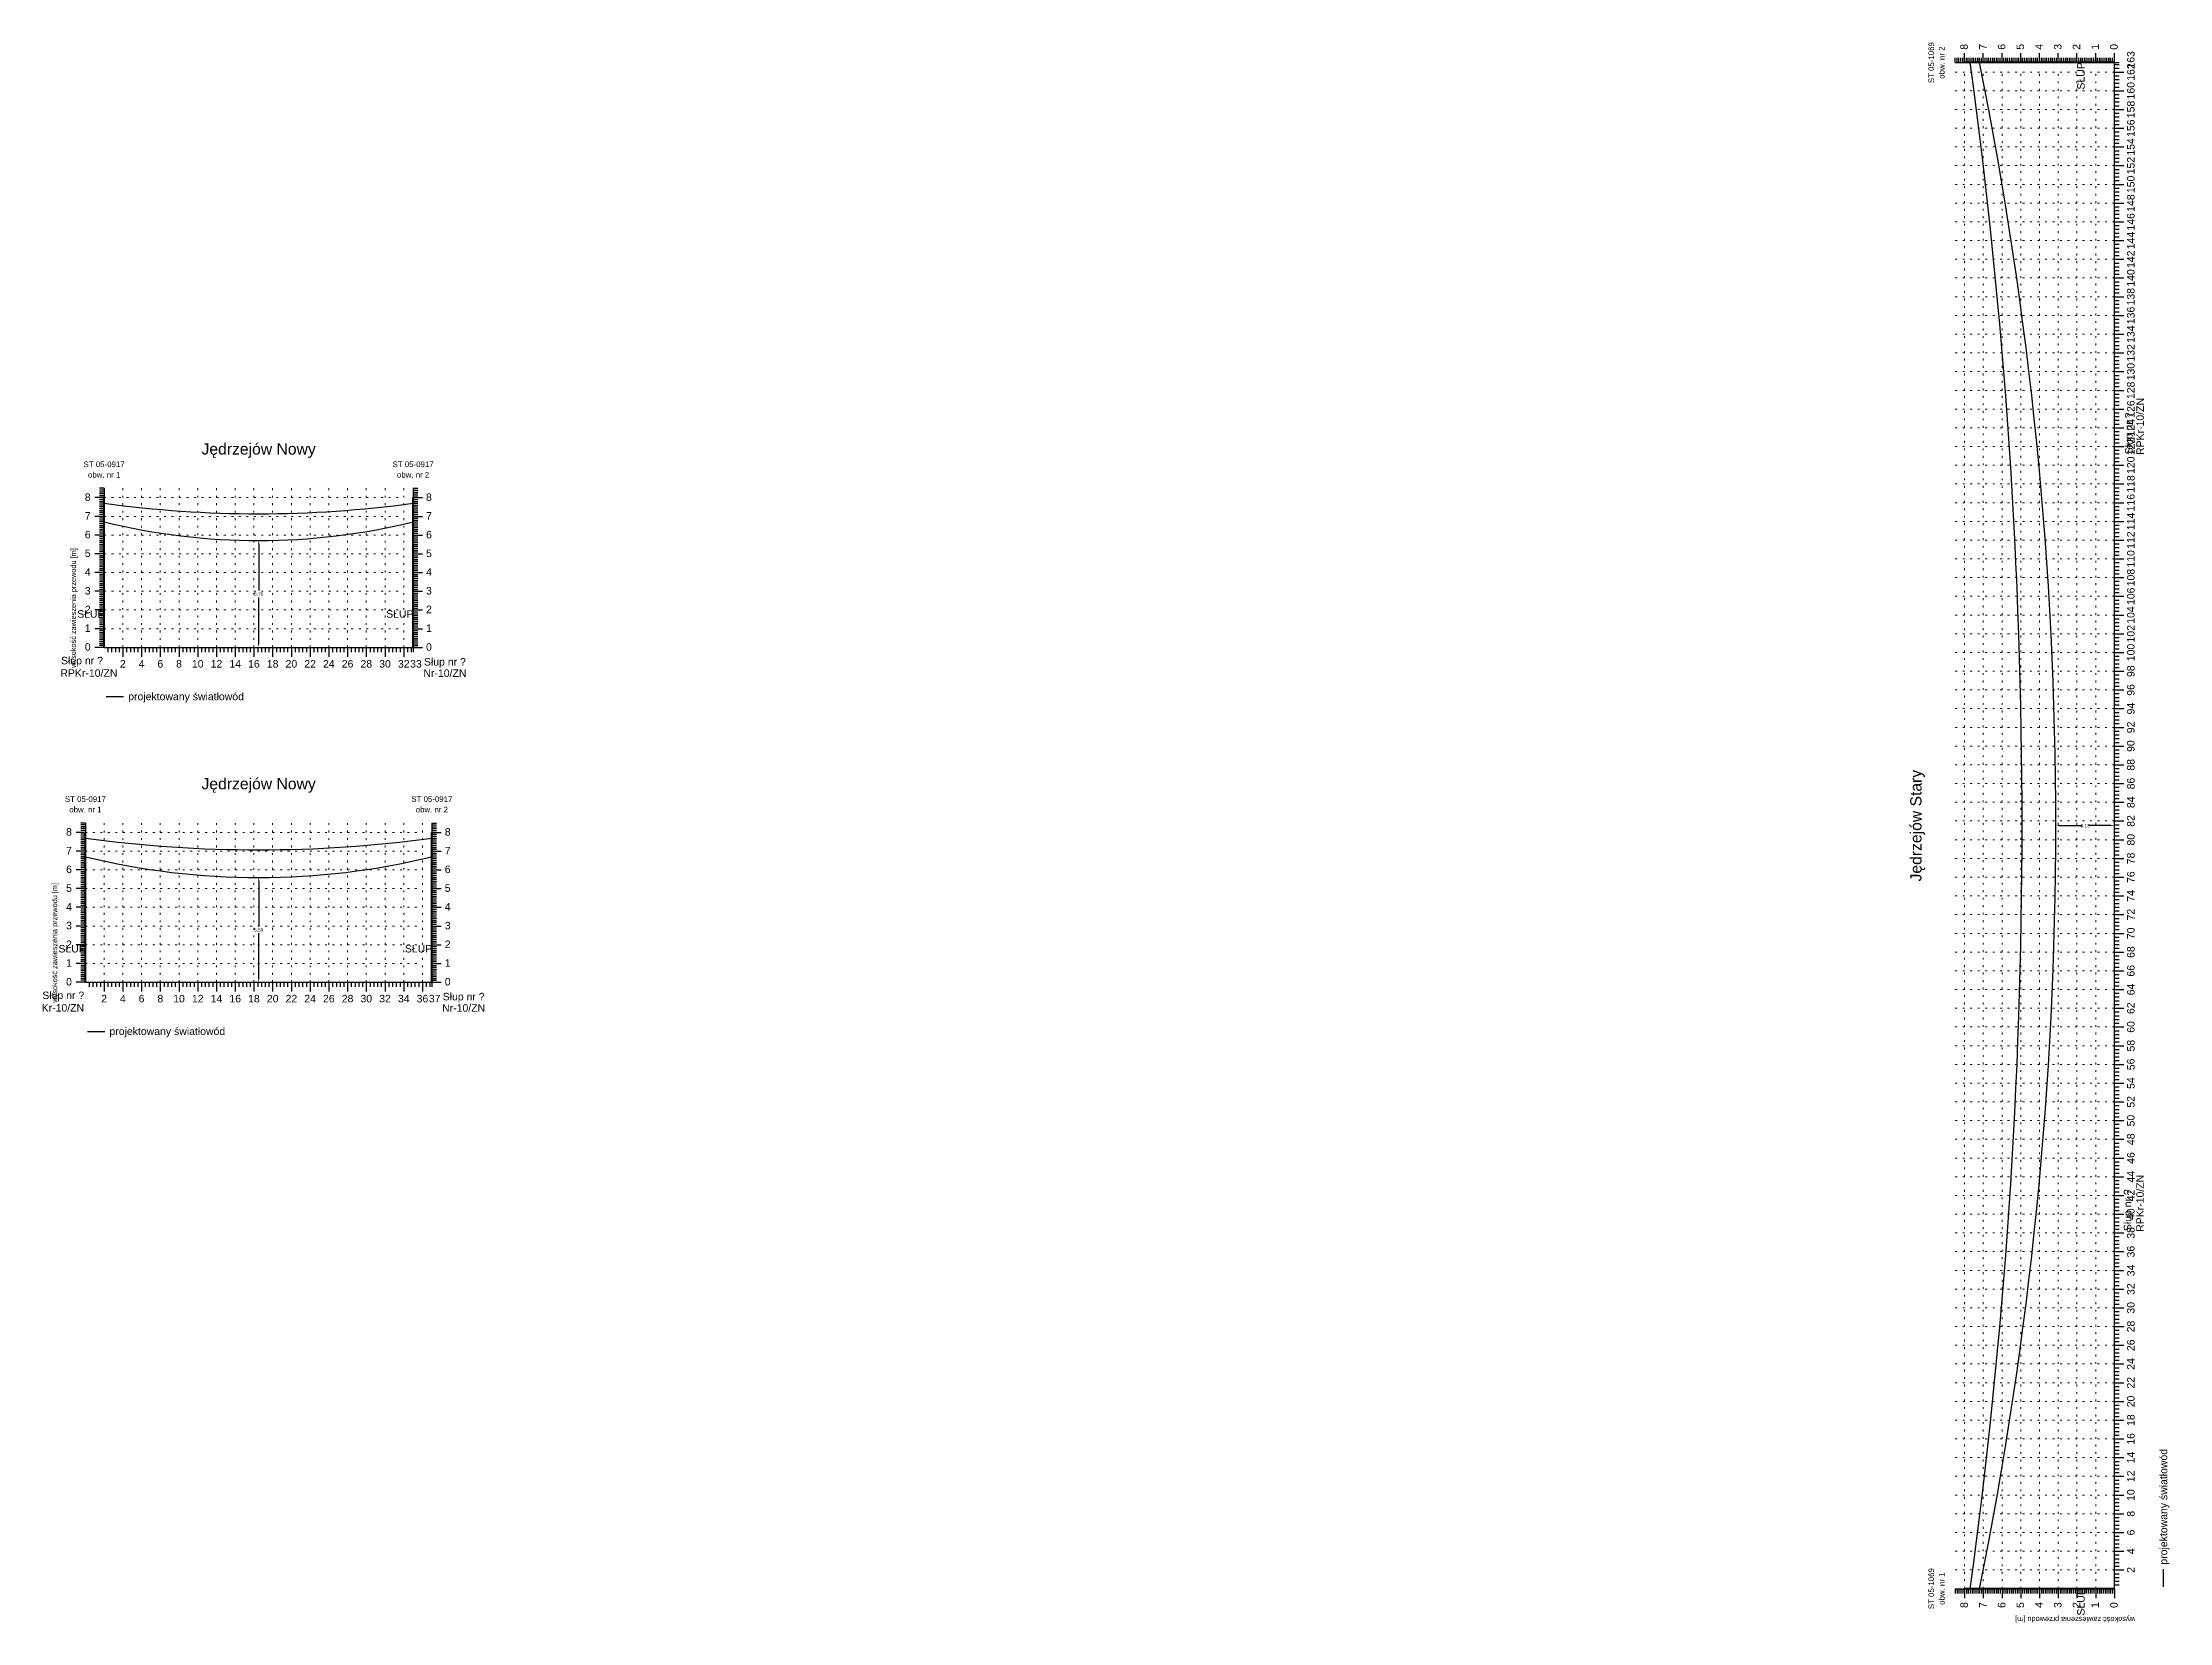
# Model space of a CAD drawing. Header units: inches. Extents: x -863 to 1426, y 1206 to 1480.
# Drawn here: x 209.2 to 322.8, y 1299.9 to 1384.2 of the extents above; entities that cross this region are included whole.
import ezdxf
from ezdxf.enums import TextEntityAlignment as Align

# ---------------------------------------------------------------- set-up
doc = ezdxf.new("R2010")
doc.units = ezdxf.units.IN
doc.header["$MEASUREMENT"] = 0
doc.linetypes.add('ACAD_ISO07W100', pattern=[3, 0, -3])
doc.layers.add('ramka', color=7, linetype='Continuous', plot=False)
doc.styles.get("Standard").update_dxf_attribs({"font": 'arial.ttf'})
doc.dimstyles.get("Standard").update_dxf_attribs({"dimtxt": 0.25, "dimasz": 0.18, "dimexe": 0.18, "dimexo": 0.0625, "dimgap": -0.09, "dimtad": 0, "dimtih": 1, "dimtoh": 1, "dimzin": 0, "dimdsep": 46, "dimtxsty": 'Standard', "dimcen": 0.09, "dimadec": 0, "dimazin": 0, "dimtfac": 1, "dimtofl": 0, "dimtmove": 0, "dimatfit": 3, "dimfxl": 1, "dimtolj": 1, "dimtzin": 0, "dimarcsym": 0})

msp = doc.modelspace()

# ---------------------------------------------------------------- texts
for s, height, p in [('ST 05-1069', 0.3, (310.233, 1383.169)), ('obw. nr 2', 0.3, (310.793, 1383.169)), ('163', 0.4, (320.939, 1383.319)), ('162', 0.4, (320.939, 1382.669)), ('160', 0.4, (320.939, 1381.669)), ('158', 0.4, (320.939, 1380.669)), ('156', 0.4, (320.939, 1379.669)), ('154', 0.4, (320.939, 1378.669)), ('152', 0.4, (320.939, 1377.669)), ('150', 0.4, (320.939, 1376.669)), ('148', 0.4, (320.939, 1375.669)), ('146', 0.4, (320.939, 1374.669)), ('144', 0.4, (320.939, 1373.669)), ('142', 0.4, (320.939, 1372.669)), ('140', 0.4, (320.939, 1371.669)), ('138', 0.4, (320.939, 1370.669)), ('136', 0.4, (320.939, 1369.669)), ('134', 0.4, (320.939, 1368.669)), ('132', 0.4, (320.939, 1367.669)), ('130', 0.4, (320.939, 1366.669)), ('128', 0.4, (320.939, 1365.669)), ('126', 0.4, (320.939, 1364.669)), ('124', 0.4, (320.939, 1363.669)), ('122', 0.4, (320.939, 1362.669)), ('120', 0.4, (320.939, 1361.669)), ('118', 0.4, (320.939, 1360.669)), ('116', 0.4, (320.939, 1359.669)), ('114', 0.4, (320.939, 1358.669)), ('112', 0.4, (320.939, 1357.669)), ('110', 0.4, (320.939, 1356.669)), ('108', 0.4, (320.939, 1355.669)), ('106', 0.4, (320.939, 1354.669)), ('104', 0.4, (320.939, 1353.669)), ('102', 0.4, (320.939, 1352.669)), ('100', 0.4, (320.939, 1351.669)), ('98', 0.4, (320.939, 1350.669)), ('96', 0.4, (320.939, 1349.669)), ('94', 0.4, (320.939, 1348.669)), ('92', 0.4, (320.939, 1347.669)), ('90', 0.4, (320.939, 1346.669)), ('88', 0.4, (320.939, 1345.669)), ('Jędrzejów Stary', 0.6, (309.563, 1342.419)), ('86', 0.4, (320.939, 1344.669)), ('84', 0.4, (320.939, 1343.669)), ('82', 0.4, (320.939, 1342.669)), ('80', 0.4, (320.939, 1341.669)), ('78', 0.4, (320.939, 1340.669)), ('76', 0.4, (320.939, 1339.669)), ('72', 0.4, (320.939, 1337.669)), ('74', 0.4, (320.939, 1338.669)), ('70', 0.4, (320.939, 1336.669)), ('68', 0.4, (320.939, 1335.669)), ('66', 0.4, (320.939, 1334.669)), ('64', 0.4, (320.939, 1333.669)), ('62', 0.4, (320.939, 1332.669)), ('60', 0.4, (320.939, 1331.669)), ('58', 0.4, (320.939, 1330.669)), ('56', 0.4, (320.939, 1329.669)), ('54', 0.4, (320.939, 1328.669)), ('52', 0.4, (320.939, 1327.669)), ('50', 0.4, (320.939, 1326.669)), ('48', 0.4, (320.939, 1325.669)), ('46', 0.4, (320.939, 1324.669)), ('44', 0.4, (320.939, 1323.669)), ('42', 0.4, (320.939, 1322.669)), ('40', 0.4, (320.939, 1321.669)), ('38', 0.4, (320.939, 1320.669)), ('36', 0.4, (320.939, 1319.669)), ('34', 0.4, (320.939, 1318.669)), ('32', 0.4, (320.939, 1317.669)), ('30', 0.4, (320.939, 1316.669)), ('28', 0.4, (320.939, 1315.669)), ('26', 0.4, (320.939, 1314.669)), ('24', 0.4, (320.939, 1313.669)), ('22', 0.4, (320.939, 1312.669)), ('20', 0.4, (320.939, 1311.669)), ('18', 0.4, (320.939, 1310.669)), ('16', 0.4, (320.939, 1309.669)), ('14', 0.4, (320.939, 1308.669)), ('12', 0.4, (320.939, 1307.669)), ('10', 0.4, (320.939, 1306.669)), ('8', 0.4, (320.939, 1305.669)), ('6', 0.4, (320.939, 1304.669)), ('ST 05-1069', 0.3, (310.233, 1301.669)), ('2', 0.4, (320.939, 1302.669)), ('4', 0.4, (320.939, 1303.669)), ('obw. nr 1', 0.3, (310.793, 1301.669))]:
    msp.add_text(s, height=height, rotation=90).set_placement(p, align=Align.CENTER)
for s, p in [('8', (312.037, 1383.859)), ('7', (313.037, 1383.859)), ('6', (314.037, 1383.859)), ('5', (315.037, 1383.859)), ('4', (316.037, 1383.859)), ('3', (317.037, 1383.859)), ('2', (318.037, 1383.859)), ('1', (319.037, 1383.859)), ('0', (320.037, 1383.859)), ('RPKr-10/ZN', (321.437, 1362.22)), ('Słup nr ?', (320.832, 1362.251)), ('RPKr-10/ZN', (321.432, 1320.73)), ('Słup nr ?', (320.765, 1320.764)), ('projektowany światłowód', (322.683, 1302.954))]:
    msp.add_text(s, height=0.4, rotation=90).set_placement(p)
for s, height, p in [('ST 05-0917', 0.3, (212.517, 1361.569)), ('Jędrzejów Nowy', 0.6, (220.767, 1362.239)), ('ST 05-0917', 0.3, (229.017, 1361.569)), ('obw. nr 1', 0.3, (212.517, 1361.009)), ('obw. nr 2', 0.3, (229.017, 1361.009)), ('2', 0.4, (213.517, 1350.863)), ('4', 0.4, (214.517, 1350.863)), ('6', 0.4, (215.517, 1350.863)), ('8', 0.4, (216.517, 1350.863)), ('10', 0.4, (217.517, 1350.863)), ('12', 0.4, (218.517, 1350.863)), ('14', 0.4, (219.517, 1350.863)), ('16', 0.4, (220.517, 1350.863)), ('18', 0.4, (221.517, 1350.863)), ('20', 0.4, (222.517, 1350.863)), ('22', 0.4, (223.517, 1350.863)), ('24', 0.4, (224.517, 1350.863)), ('26', 0.4, (225.517, 1350.863)), ('28', 0.4, (226.517, 1350.863)), ('30', 0.4, (227.517, 1350.863)), ('32', 0.4, (228.517, 1350.863)), ('33', 0.4, (229.167, 1350.863)), ('Jędrzejów Nowy', 0.6, (220.767, 1344.359)), ('ST 05-0917', 0.3, (211.517, 1343.689)), ('ST 05-0917', 0.3, (230.017, 1343.689)), ('obw. nr 1', 0.3, (211.517, 1343.129)), ('obw. nr 2', 0.3, (230.017, 1343.129)), ('2', 0.4, (212.517, 1332.983)), ('4', 0.4, (213.517, 1332.983)), ('6', 0.4, (214.517, 1332.983)), ('8', 0.4, (215.517, 1332.983)), ('10', 0.4, (216.517, 1332.983)), ('12', 0.4, (217.517, 1332.983)), ('14', 0.4, (218.517, 1332.983)), ('16', 0.4, (219.517, 1332.983)), ('18', 0.4, (220.517, 1332.983)), ('20', 0.4, (221.517, 1332.983)), ('22', 0.4, (222.517, 1332.983)), ('24', 0.4, (223.517, 1332.983)), ('26', 0.4, (224.517, 1332.983)), ('28', 0.4, (225.517, 1332.983)), ('30', 0.4, (226.517, 1332.983)), ('32', 0.4, (227.517, 1332.983)), ('34', 0.4, (228.517, 1332.983)), ('36', 0.4, (229.517, 1332.983)), ('37', 0.4, (230.167, 1332.983))]:
    msp.add_text(s, height=height).set_placement(p, align=Align.CENTER)
for s, p in [('8', (211.797, 1359.765)), ('7', (211.797, 1358.765)), ('6', (211.797, 1357.765)), ('4', (211.797, 1355.765)), ('5', (211.797, 1356.765)), ('3', (211.797, 1354.765)), ('2', (211.797, 1353.765)), ('1', (211.797, 1352.765)), ('0', (211.797, 1351.765)), ('8', (210.797, 1341.885)), ('6', (210.797, 1339.885)), ('7', (210.797, 1340.885)), ('5', (210.797, 1338.885)), ('4', (210.797, 1337.885)), ('3', (210.797, 1336.885)), ('2', (210.797, 1335.885)), ('1', (210.797, 1334.885)), ('0', (210.797, 1333.885))]:
    msp.add_text(s, height=0.4).set_placement(p, align=Align.RIGHT)
for s, p in [('8', (229.707, 1359.765)), ('7', (229.707, 1358.765)), ('6', (229.707, 1357.765)), ('4', (229.707, 1355.765)), ('5', (229.707, 1356.765)), ('3', (229.707, 1354.765)), ('2', (229.707, 1353.765)), ('1', (229.707, 1352.765)), ('0', (229.707, 1351.765)), ('RPKr-10/ZN', (210.183, 1350.37)), ('Słup nr ?', (210.217, 1351.037)), ('Nr-10/ZN', (229.566, 1350.365)), ('Słup nr ?', (229.597, 1350.97)), ('projektowany światłowód', (213.802, 1349.119)), ('8', (230.707, 1341.885)), ('7', (230.707, 1340.885)), ('6', (230.707, 1339.885)), ('5', (230.707, 1338.885)), ('4', (230.707, 1337.885)), ('3', (230.707, 1336.885)), ('2', (230.707, 1335.885)), ('1', (230.707, 1334.885)), ('Słup nr ?', (209.217, 1333.157)), ('Słup nr ?', (230.597, 1333.09)), ('0', (230.707, 1333.885)), ('Kr-10/ZN', (209.183, 1332.49)), ('Nr-10/ZN', (230.566, 1332.485)), ('projektowany światłowód', (212.802, 1331.239))]:
    msp.add_text(s, height=0.4).set_placement(p)
for s, p in [('8', (312.037, 1300.949)), ('7', (313.037, 1300.949)), ('6', (314.037, 1300.949)), ('5', (315.037, 1300.949)), ('4', (316.037, 1300.949)), ('3', (317.037, 1300.949)), ('2', (318.037, 1300.949)), ('1', (319.037, 1300.949)), ('0', (320.037, 1300.949))]:
    msp.add_text(s, height=0.4, rotation=90).set_placement(p, align=Align.RIGHT)
at = {"attachment_point": 5}
for s, insert, char_height, width, rotation in [('SŁUP', (318.077, 1382.461), 0.4, 1.537, 90), ('wysokość zawieszenia przewodu [m]', (210.914, 1354.041), 0.28, 9.28, 90), ('wysokość zawieszenia przewodu [m]', (209.914, 1336.161), 0.28, 9.28, 90), ('SŁUP', (318.077, 1300.961), 0.4, 1.537, 90), ('wysokość zawieszenia przewodu [m]', (317.761, 1300.066), 0.28, 9.28, 180)]:
    msp.add_mtext(s, dxfattribs=dict(at, insert=insert, char_height=char_height, width=width, rotation=rotation))
at = {"char_height": 0.4, "width": 1.537, "attachment_point": 5}
for insert in [(211.809, 1353.725), (228.309, 1353.725), (210.809, 1335.845), (229.309, 1335.845)]:
    msp.add_mtext('SŁUP', dxfattribs=dict(at, insert=insert))

# ---------------------------------------------------------------- blocks, each defined once
blk = doc.blocks.new('*D13')
at = {"color": 0, "lineweight": -2}
for p, q in [((220.77, 1357.47), (220.77, 1354.97)), ((220.82, 1357.65), (220.95, 1357.65)), ((220.77, 1352.12), (220.77, 1354.61)), ((220.67, 1351.94), (220.95, 1351.94))]:
    blk.add_line(p, q, dxfattribs=at)
at = {"color": 0}
for points in [[(220.8, 1357.47), (220.74, 1357.47), (220.77, 1357.65)], [(220.8, 1352.12), (220.74, 1352.12), (220.77, 1351.94)]]:
    blk.add_solid(points, dxfattribs=at)
at = {"layer": 'Defpoints', "color": 0}
for p in [(220.76, 1357.65), (220.61, 1351.94), (220.77, 1351.94)]:
    blk.add_point(p, dxfattribs=at)
at = {"color": 0, "lineweight": 25, "insert": (220.77, 1354.79), "char_height": 0.18, "attachment_point": 5}
blk.add_mtext('\\A1;5.71', dxfattribs=at)
blk = doc.blocks.new('*D14')
at = {"color": 0, "lineweight": -2}
for p, q in [((220.77, 1339.47), (220.77, 1337.03)), ((220.82, 1339.65), (220.95, 1339.65)), ((220.77, 1334.24), (220.77, 1336.67)), ((220.67, 1334.06), (220.95, 1334.06))]:
    blk.add_line(p, q, dxfattribs=at)
at = {"color": 0}
for points in [[(220.8, 1339.47), (220.74, 1339.47), (220.77, 1339.65)], [(220.8, 1334.24), (220.74, 1334.24), (220.77, 1334.06)]]:
    blk.add_solid(points, dxfattribs=at)
at = {"layer": 'Defpoints', "color": 0}
for p in [(220.76, 1339.65), (220.61, 1334.06), (220.77, 1334.06)]:
    blk.add_point(p, dxfattribs=at)
at = {"color": 0, "lineweight": 25, "insert": (220.77, 1336.85), "char_height": 0.18, "attachment_point": 5}
blk.add_mtext('\\A1;5.59', dxfattribs=at)
blk = doc.blocks.new('*D15')
at = {"color": 0, "lineweight": -2}
for p, q in [((316.74, 1342.47), (316.74, 1342.6)), ((319.86, 1342.32), (319.86, 1342.6)), ((316.92, 1342.42), (318.12, 1342.42)), ((319.68, 1342.42), (318.48, 1342.42))]:
    blk.add_line(p, q, dxfattribs=at)
at = {"color": 0}
for points in [[(316.92, 1342.45), (316.92, 1342.39), (316.74, 1342.42)], [(319.68, 1342.45), (319.68, 1342.39), (319.86, 1342.42)]]:
    blk.add_solid(points, dxfattribs=at)
at = {"layer": 'Defpoints', "color": 0}
for p in [(316.74, 1342.41), (319.86, 1342.42), (319.86, 1342.26)]:
    blk.add_point(p, dxfattribs=at)
at = {"color": 0, "lineweight": 25, "insert": (318.3, 1342.42), "char_height": 0.18, "attachment_point": 5}
blk.add_mtext('\\A1;3.13', dxfattribs=at)

# ---------------------------------------------------------------- dimensions: what is measured, and where the dimension line sits
at = {"lineweight": 25}
for base, p1, p2, angle, text, picture, middle in [((220.767, 1351.939), (220.759, 1357.649), (220.609, 1351.939), 90, '5.71', '*D13', (220.767, 1354.794)), ((319.863, 1342.419), (316.738, 1342.411), (319.863, 1342.261), 180, '3.13', '*D15', (318.3, 1342.419)), ((220.767, 1334.059), (220.759, 1339.649), (220.609, 1334.059), 90, '5.59', '*D14', (220.767, 1336.854))]:
    dim = msp.add_linear_dim(base=base, p1=p1, p2=p2, angle=angle, text=text, dimstyle='Standard', dxfattribs=at)
    dim.commit()
    dim.dimension.update_dxf_attribs({"geometry": picture, "text_midpoint": middle})

# ---------------------------------------------------------------- linework, layer by layer
for p, q in [((311.363, 1383.169), (311.363, 1383.419)), ((311.463, 1383.169), (311.463, 1383.419)), ((311.563, 1383.169), (311.563, 1383.419)), ((311.663, 1383.169), (311.663, 1383.419)), ((311.763, 1383.169), (311.763, 1383.419)), ((311.863, 1383.169), (311.863, 1383.669)), ((311.963, 1383.169), (311.963, 1383.419)), ((312.063, 1383.169), (312.063, 1383.419)), ((312.163, 1383.169), (312.163, 1383.419)), ((312.263, 1383.169), (312.263, 1383.419)), ((312.363, 1383.169), (312.363, 1383.419)), ((312.463, 1383.169), (312.463, 1383.419)), ((312.563, 1383.169), (312.563, 1383.419)), ((312.663, 1383.169), (312.663, 1383.419)), ((312.763, 1383.169), (312.763, 1383.419)), ((312.863, 1383.169), (312.863, 1383.669)), ((312.963, 1383.169), (312.963, 1383.419)), ((313.063, 1383.169), (313.063, 1383.419)), ((313.163, 1383.169), (313.163, 1383.419)), ((313.263, 1383.169), (313.263, 1383.419)), ((313.363, 1383.169), (313.363, 1383.419)), ((313.463, 1383.169), (313.463, 1383.419)), ((313.563, 1383.169), (313.563, 1383.419)), ((313.663, 1383.169), (313.663, 1383.419)), ((313.763, 1383.169), (313.763, 1383.419)), ((313.863, 1383.169), (313.863, 1383.669)), ((313.963, 1383.169), (313.963, 1383.419)), ((314.063, 1383.169), (314.063, 1383.419)), ((314.163, 1383.169), (314.163, 1383.419)), ((314.263, 1383.169), (314.263, 1383.419)), ((314.363, 1383.169), (314.363, 1383.419)), ((314.463, 1383.169), (314.463, 1383.419)), ((314.563, 1383.169), (314.563, 1383.419)), ((314.663, 1383.169), (314.663, 1383.419)), ((314.763, 1383.169), (314.763, 1383.419)), ((314.863, 1383.169), (314.863, 1383.669)), ((314.963, 1383.169), (314.963, 1383.419)), ((315.063, 1383.169), (315.063, 1383.419)), ((315.163, 1383.169), (315.163, 1383.419)), ((315.263, 1383.169), (315.263, 1383.419)), ((315.363, 1383.169), (315.363, 1383.419)), ((315.463, 1383.169), (315.463, 1383.419)), ((315.563, 1383.169), (315.563, 1383.419)), ((315.663, 1383.169), (315.663, 1383.419)), ((315.763, 1383.169), (315.763, 1383.419)), ((315.863, 1383.169), (315.863, 1383.669)), ((315.963, 1383.169), (315.963, 1383.419)), ((316.063, 1383.169), (316.063, 1383.419)), ((316.163, 1383.169), (316.163, 1383.419)), ((316.263, 1383.169), (316.263, 1383.419)), ((316.363, 1383.169), (316.363, 1383.419)), ((316.463, 1383.169), (316.463, 1383.419)), ((316.563, 1383.169), (316.563, 1383.419)), ((316.663, 1383.169), (316.663, 1383.419)), ((316.763, 1383.169), (316.763, 1383.419)), ((316.863, 1383.169), (316.863, 1383.669)), ((316.963, 1383.169), (316.963, 1383.419)), ((317.063, 1383.169), (317.063, 1383.419)), ((317.163, 1383.169), (317.163, 1383.419)), ((317.263, 1383.169), (317.263, 1383.419)), ((317.363, 1383.169), (317.363, 1383.419)), ((317.463, 1383.169), (317.463, 1383.419)), ((317.563, 1383.169), (317.563, 1383.419)), ((317.663, 1383.169), (317.663, 1383.419)), ((317.763, 1383.169), (317.763, 1383.419)), ((317.863, 1383.169), (317.863, 1383.669)), ((317.963, 1383.169), (317.963, 1383.419)), ((318.063, 1383.169), (318.063, 1383.419)), ((318.163, 1383.169), (318.163, 1383.419)), ((318.263, 1383.169), (318.263, 1383.419)), ((318.363, 1383.169), (318.363, 1383.419)), ((318.463, 1383.169), (318.463, 1383.419)), ((318.563, 1383.169), (318.563, 1383.419)), ((318.663, 1383.169), (318.663, 1383.419)), ((318.763, 1383.169), (318.763, 1383.419)), ((318.863, 1383.169), (318.863, 1383.669)), ((318.963, 1383.169), (318.963, 1383.419)), ((319.063, 1383.169), (319.063, 1383.419)), ((319.163, 1383.169), (319.163, 1383.419)), ((319.263, 1383.169), (319.263, 1383.419)), ((319.363, 1383.169), (319.363, 1383.419)), ((319.463, 1383.169), (319.463, 1383.419)), ((319.563, 1383.169), (319.563, 1383.419)), ((319.663, 1383.169), (319.663, 1383.419)), ((319.763, 1383.169), (319.763, 1383.419)), ((319.863, 1383.169), (319.863, 1383.669)), ((311.363, 1383.169), (319.863, 1383.169)), ((319.863, 1301.669), (319.863, 1383.169)), ((319.863, 1383.169), (320.113, 1383.169)), ((319.863, 1383.069), (320.113, 1383.069)), ((319.863, 1382.869), (320.113, 1382.869)), ((319.863, 1382.669), (320.363, 1382.669)), ((319.863, 1382.469), (320.113, 1382.469)), ((319.863, 1382.269), (320.113, 1382.269)), ((319.863, 1382.069), (320.113, 1382.069)), ((319.863, 1381.869), (320.113, 1381.869)), ((319.863, 1381.669), (320.363, 1381.669)), ((319.863, 1381.469), (320.113, 1381.469)), ((319.863, 1381.269), (320.113, 1381.269)), ((319.863, 1381.069), (320.113, 1381.069)), ((319.863, 1380.869), (320.113, 1380.869)), ((319.863, 1380.669), (320.363, 1380.669)), ((319.863, 1380.469), (320.113, 1380.469)), ((319.863, 1380.269), (320.113, 1380.269)), ((319.863, 1380.069), (320.113, 1380.069)), ((319.863, 1379.869), (320.113, 1379.869)), ((319.863, 1379.669), (320.363, 1379.669)), ((319.863, 1379.469), (320.113, 1379.469)), ((319.863, 1379.269), (320.113, 1379.269)), ((319.863, 1379.069), (320.113, 1379.069)), ((319.863, 1378.869), (320.113, 1378.869)), ((319.863, 1378.669), (320.363, 1378.669)), ((319.863, 1378.469), (320.113, 1378.469)), ((319.863, 1378.269), (320.113, 1378.269)), ((319.863, 1378.069), (320.113, 1378.069)), ((319.863, 1377.869), (320.113, 1377.869)), ((319.863, 1377.669), (320.363, 1377.669)), ((319.863, 1377.469), (320.113, 1377.469)), ((319.863, 1377.269), (320.113, 1377.269)), ((319.863, 1377.069), (320.113, 1377.069)), ((319.863, 1376.869), (320.113, 1376.869)), ((319.863, 1376.669), (320.363, 1376.669)), ((319.863, 1376.469), (320.113, 1376.469)), ((319.863, 1376.269), (320.113, 1376.269)), ((319.863, 1376.069), (320.113, 1376.069)), ((319.863, 1375.869), (320.113, 1375.869)), ((319.863, 1375.669), (320.363, 1375.669)), ((319.863, 1375.469), (320.113, 1375.469)), ((319.863, 1375.269), (320.113, 1375.269)), ((319.863, 1375.069), (320.113, 1375.069)), ((319.863, 1374.869), (320.113, 1374.869)), ((319.863, 1374.669), (320.363, 1374.669)), ((319.863, 1374.469), (320.113, 1374.469)), ((319.863, 1374.269), (320.113, 1374.269)), ((319.863, 1374.069), (320.113, 1374.069)), ((319.863, 1373.869), (320.113, 1373.869)), ((319.863, 1373.669), (320.363, 1373.669)), ((319.863, 1373.469), (320.113, 1373.469)), ((319.863, 1373.269), (320.113, 1373.269)), ((319.863, 1373.069), (320.113, 1373.069)), ((319.863, 1372.869), (320.113, 1372.869)), ((319.863, 1372.669), (320.363, 1372.669)), ((319.863, 1372.469), (320.113, 1372.469)), ((319.863, 1372.269), (320.113, 1372.269)), ((319.863, 1372.069), (320.113, 1372.069)), ((319.863, 1371.869), (320.113, 1371.869)), ((319.863, 1371.669), (320.363, 1371.669)), ((319.863, 1371.469), (320.113, 1371.469)), ((319.863, 1371.269), (320.113, 1371.269)), ((319.863, 1371.069), (320.113, 1371.069)), ((319.863, 1370.869), (320.113, 1370.869)), ((319.863, 1370.669), (320.363, 1370.669)), ((319.863, 1370.469), (320.113, 1370.469)), ((319.863, 1370.269), (320.113, 1370.269)), ((319.863, 1370.069), (320.113, 1370.069)), ((319.863, 1369.869), (320.113, 1369.869)), ((319.863, 1369.669), (320.363, 1369.669)), ((319.863, 1369.469), (320.113, 1369.469)), ((319.863, 1369.269), (320.113, 1369.269)), ((319.863, 1369.069), (320.113, 1369.069)), ((319.863, 1368.869), (320.113, 1368.869)), ((319.863, 1368.669), (320.363, 1368.669)), ((319.863, 1368.469), (320.113, 1368.469)), ((319.863, 1368.269), (320.113, 1368.269)), ((319.863, 1368.069), (320.113, 1368.069)), ((319.863, 1367.869), (320.113, 1367.869)), ((319.863, 1367.669), (320.363, 1367.669)), ((319.863, 1367.469), (320.113, 1367.469)), ((319.863, 1367.269), (320.113, 1367.269)), ((319.863, 1367.069), (320.113, 1367.069)), ((319.863, 1366.869), (320.113, 1366.869)), ((319.863, 1366.669), (320.363, 1366.669)), ((319.863, 1366.469), (320.113, 1366.469)), ((319.863, 1366.269), (320.113, 1366.269)), ((319.863, 1366.069), (320.113, 1366.069)), ((319.863, 1365.869), (320.113, 1365.869)), ((319.863, 1365.669), (320.363, 1365.669)), ((319.863, 1365.469), (320.113, 1365.469)), ((319.863, 1365.269), (320.113, 1365.269)), ((319.863, 1365.069), (320.113, 1365.069)), ((319.863, 1364.869), (320.113, 1364.869)), ((319.863, 1364.669), (320.363, 1364.669)), ((319.863, 1364.469), (320.113, 1364.469)), ((319.863, 1364.269), (320.113, 1364.269)), ((319.863, 1364.069), (320.113, 1364.069)), ((319.863, 1363.869), (320.113, 1363.869)), ((319.863, 1363.669), (320.363, 1363.669)), ((319.863, 1363.469), (320.113, 1363.469)), ((319.863, 1363.269), (320.113, 1363.269)), ((319.863, 1363.069), (320.113, 1363.069)), ((319.863, 1362.869), (320.113, 1362.869)), ((319.863, 1362.669), (320.363, 1362.669)), ((319.863, 1362.469), (320.113, 1362.469)), ((319.863, 1362.269), (320.113, 1362.269)), ((319.863, 1362.069), (320.113, 1362.069)), ((319.863, 1361.869), (320.113, 1361.869)), ((319.863, 1361.669), (320.363, 1361.669)), ((319.863, 1361.469), (320.113, 1361.469)), ((319.863, 1361.269), (320.113, 1361.269)), ((319.863, 1361.069), (320.113, 1361.069)), ((319.863, 1360.869), (320.113, 1360.869)), ((319.863, 1360.669), (320.363, 1360.669)), ((212.517, 1359.939), (212.017, 1359.939)), ((212.517, 1360.439), (212.267, 1360.439)), ((212.517, 1360.339), (212.267, 1360.339)), ((212.517, 1360.239), (212.267, 1360.239)), ((212.517, 1360.139), (212.267, 1360.139)), ((212.517, 1360.039), (212.267, 1360.039)), ((212.517, 1359.839), (212.267, 1359.839)), ((212.517, 1359.739), (212.267, 1359.739)), ((212.517, 1359.639), (212.267, 1359.639)), ((212.517, 1359.539), (212.267, 1359.539)), ((212.517, 1360.439), (212.517, 1351.939)), ((229.017, 1360.439), (229.017, 1351.939)), ((229.017, 1360.439), (229.267, 1360.439)), ((229.017, 1360.339), (229.267, 1360.339)), ((229.017, 1360.239), (229.267, 1360.239)), ((229.017, 1360.139), (229.267, 1360.139)), ((229.017, 1360.039), (229.267, 1360.039)), ((229.017, 1359.939), (229.517, 1359.939)), ((229.017, 1359.839), (229.267, 1359.839)), ((229.017, 1359.739), (229.267, 1359.739)), ((229.017, 1359.639), (229.267, 1359.639)), ((229.017, 1359.539), (229.267, 1359.539)), ((319.863, 1360.469), (320.113, 1360.469)), ((319.863, 1360.269), (320.113, 1360.269)), ((319.863, 1360.069), (320.113, 1360.069)), ((319.863, 1359.869), (320.113, 1359.869)), ((319.863, 1359.669), (320.363, 1359.669)), ((212.517, 1358.939), (212.017, 1358.939)), ((212.517, 1359.439), (212.267, 1359.439)), ((212.517, 1359.339), (212.267, 1359.339)), ((212.517, 1359.239), (212.267, 1359.239)), ((212.517, 1359.139), (212.267, 1359.139)), ((212.517, 1359.039), (212.267, 1359.039)), ((212.517, 1358.839), (212.267, 1358.839)), ((212.517, 1358.739), (212.267, 1358.739)), ((212.517, 1358.639), (212.267, 1358.639)), ((212.517, 1358.539), (212.267, 1358.539)), ((212.517, 1358.439), (212.267, 1358.439)), ((229.017, 1359.439), (229.267, 1359.439)), ((229.017, 1359.339), (229.267, 1359.339)), ((229.017, 1359.239), (229.267, 1359.239)), ((229.017, 1359.139), (229.267, 1359.139)), ((229.017, 1359.039), (229.267, 1359.039)), ((229.017, 1358.939), (229.517, 1358.939)), ((229.017, 1358.839), (229.267, 1358.839)), ((229.017, 1358.739), (229.267, 1358.739)), ((229.017, 1358.639), (229.267, 1358.639)), ((229.017, 1358.539), (229.267, 1358.539)), ((229.017, 1358.439), (229.267, 1358.439)), ((319.863, 1359.469), (320.113, 1359.469)), ((319.863, 1359.269), (320.113, 1359.269)), ((319.863, 1359.069), (320.113, 1359.069)), ((319.863, 1358.869), (320.113, 1358.869)), ((319.863, 1358.669), (320.363, 1358.669)), ((319.863, 1358.469), (320.113, 1358.469)), ((212.517, 1357.939), (212.017, 1357.939)), ((212.517, 1358.339), (212.267, 1358.339)), ((212.517, 1358.239), (212.267, 1358.239)), ((212.517, 1358.139), (212.267, 1358.139)), ((212.517, 1358.039), (212.267, 1358.039)), ((212.517, 1357.839), (212.267, 1357.839)), ((212.517, 1357.739), (212.267, 1357.739)), ((212.517, 1357.639), (212.267, 1357.639)), ((212.517, 1357.539), (212.267, 1357.539)), ((212.517, 1357.439), (212.267, 1357.439)), ((212.517, 1357.339), (212.267, 1357.339)), ((212.517, 1357.239), (212.267, 1357.239)), ((229.017, 1358.339), (229.267, 1358.339)), ((229.017, 1358.239), (229.267, 1358.239)), ((229.017, 1358.139), (229.267, 1358.139)), ((229.017, 1358.039), (229.267, 1358.039)), ((229.017, 1357.939), (229.517, 1357.939)), ((229.017, 1357.839), (229.267, 1357.839)), ((229.017, 1357.739), (229.267, 1357.739)), ((229.017, 1357.639), (229.267, 1357.639)), ((229.017, 1357.539), (229.267, 1357.539)), ((229.017, 1357.439), (229.267, 1357.439)), ((229.017, 1357.339), (229.267, 1357.339)), ((229.017, 1357.239), (229.267, 1357.239)), ((319.863, 1358.269), (320.113, 1358.269)), ((319.863, 1358.069), (320.113, 1358.069)), ((319.863, 1357.869), (320.113, 1357.869)), ((319.863, 1357.669), (320.363, 1357.669)), ((319.863, 1357.469), (320.113, 1357.469)), ((319.863, 1357.269), (320.113, 1357.269)), ((212.517, 1356.939), (212.017, 1356.939)), ((212.517, 1357.139), (212.267, 1357.139)), ((212.517, 1357.039), (212.267, 1357.039)), ((212.517, 1356.839), (212.267, 1356.839)), ((212.517, 1356.739), (212.267, 1356.739)), ((212.517, 1356.639), (212.267, 1356.639)), ((212.517, 1356.539), (212.267, 1356.539)), ((212.517, 1356.439), (212.267, 1356.439)), ((212.517, 1356.339), (212.267, 1356.339)), ((212.517, 1356.239), (212.267, 1356.239)), ((212.517, 1356.139), (212.267, 1356.139)), ((229.017, 1357.139), (229.267, 1357.139)), ((229.017, 1357.039), (229.267, 1357.039)), ((229.017, 1356.939), (229.517, 1356.939)), ((229.017, 1356.839), (229.267, 1356.839)), ((229.017, 1356.739), (229.267, 1356.739)), ((229.017, 1356.639), (229.267, 1356.639)), ((229.017, 1356.539), (229.267, 1356.539)), ((229.017, 1356.439), (229.267, 1356.439)), ((229.017, 1356.339), (229.267, 1356.339)), ((229.017, 1356.239), (229.267, 1356.239)), ((229.017, 1356.139), (229.267, 1356.139)), ((319.863, 1357.069), (320.113, 1357.069)), ((319.863, 1356.869), (320.113, 1356.869)), ((319.863, 1356.669), (320.363, 1356.669)), ((319.863, 1356.469), (320.113, 1356.469)), ((319.863, 1356.269), (320.113, 1356.269)), ((212.517, 1355.939), (212.017, 1355.939)), ((212.517, 1356.039), (212.267, 1356.039)), ((212.517, 1355.839), (212.267, 1355.839)), ((212.517, 1355.739), (212.267, 1355.739)), ((212.517, 1355.639), (212.267, 1355.639)), ((212.517, 1355.539), (212.267, 1355.539)), ((212.517, 1355.439), (212.267, 1355.439)), ((212.517, 1355.339), (212.267, 1355.339)), ((212.517, 1355.239), (212.267, 1355.239)), ((212.517, 1355.139), (212.267, 1355.139)), ((212.517, 1355.039), (212.267, 1355.039)), ((229.017, 1356.039), (229.267, 1356.039)), ((229.017, 1355.939), (229.517, 1355.939)), ((229.017, 1355.839), (229.267, 1355.839)), ((229.017, 1355.739), (229.267, 1355.739)), ((229.017, 1355.639), (229.267, 1355.639)), ((229.017, 1355.539), (229.267, 1355.539)), ((229.017, 1355.439), (229.267, 1355.439)), ((229.017, 1355.339), (229.267, 1355.339)), ((229.017, 1355.239), (229.267, 1355.239)), ((229.017, 1355.139), (229.267, 1355.139)), ((229.017, 1355.039), (229.267, 1355.039)), ((319.863, 1356.069), (320.113, 1356.069)), ((319.863, 1355.869), (320.113, 1355.869)), ((319.863, 1355.669), (320.363, 1355.669)), ((319.863, 1355.469), (320.113, 1355.469)), ((319.863, 1355.269), (320.113, 1355.269)), ((319.863, 1355.069), (320.113, 1355.069)), ((212.517, 1354.939), (212.017, 1354.939)), ((212.517, 1353.939), (212.017, 1353.939)), ((212.517, 1354.839), (212.267, 1354.839)), ((212.517, 1354.739), (212.267, 1354.739)), ((212.517, 1354.639), (212.267, 1354.639)), ((212.517, 1354.539), (212.267, 1354.539)), ((212.517, 1354.439), (212.267, 1354.439)), ((212.517, 1354.339), (212.267, 1354.339)), ((212.517, 1354.239), (212.267, 1354.239)), ((212.517, 1354.139), (212.267, 1354.139)), ((212.517, 1354.039), (212.267, 1354.039)), ((212.517, 1353.839), (212.267, 1353.839)), ((229.017, 1354.939), (229.517, 1354.939)), ((229.017, 1354.839), (229.267, 1354.839)), ((229.017, 1354.739), (229.267, 1354.739)), ((229.017, 1354.639), (229.267, 1354.639)), ((229.017, 1354.539), (229.267, 1354.539)), ((229.017, 1354.439), (229.267, 1354.439)), ((229.017, 1354.339), (229.267, 1354.339)), ((229.017, 1354.239), (229.267, 1354.239)), ((229.017, 1354.139), (229.267, 1354.139)), ((229.017, 1354.039), (229.267, 1354.039)), ((229.017, 1353.939), (229.517, 1353.939)), ((229.017, 1353.839), (229.267, 1353.839)), ((319.863, 1354.869), (320.113, 1354.869)), ((319.863, 1354.669), (320.363, 1354.669)), ((319.863, 1354.469), (320.113, 1354.469)), ((319.863, 1354.269), (320.113, 1354.269)), ((319.863, 1354.069), (320.113, 1354.069)), ((319.863, 1353.869), (320.113, 1353.869)), ((212.517, 1352.939), (212.017, 1352.939)), ((212.517, 1353.739), (212.267, 1353.739)), ((212.517, 1353.639), (212.267, 1353.639)), ((212.517, 1353.539), (212.267, 1353.539)), ((212.517, 1353.439), (212.267, 1353.439)), ((212.517, 1353.339), (212.267, 1353.339)), ((212.517, 1353.239), (212.267, 1353.239)), ((212.517, 1353.139), (212.267, 1353.139)), ((212.517, 1353.039), (212.267, 1353.039)), ((212.517, 1352.839), (212.267, 1352.839)), ((212.517, 1352.739), (212.267, 1352.739)), ((229.017, 1353.739), (229.267, 1353.739)), ((229.017, 1353.639), (229.267, 1353.639)), ((229.017, 1353.539), (229.267, 1353.539)), ((229.017, 1353.439), (229.267, 1353.439)), ((229.017, 1353.339), (229.267, 1353.339)), ((229.017, 1353.239), (229.267, 1353.239)), ((229.017, 1353.139), (229.267, 1353.139)), ((229.017, 1353.039), (229.267, 1353.039)), ((229.017, 1352.939), (229.517, 1352.939)), ((229.017, 1352.839), (229.267, 1352.839)), ((229.017, 1352.739), (229.267, 1352.739)), ((319.863, 1353.669), (320.363, 1353.669)), ((319.863, 1353.469), (320.113, 1353.469)), ((319.863, 1353.269), (320.113, 1353.269)), ((319.863, 1353.069), (320.113, 1353.069)), ((319.863, 1352.869), (320.113, 1352.869)), ((212.517, 1351.939), (212.017, 1351.939)), ((212.517, 1352.639), (212.267, 1352.639)), ((212.517, 1352.539), (212.267, 1352.539)), ((212.517, 1352.439), (212.267, 1352.439)), ((212.517, 1352.339), (212.267, 1352.339)), ((212.517, 1352.239), (212.267, 1352.239)), ((212.517, 1352.139), (212.267, 1352.139)), ((212.517, 1352.039), (212.267, 1352.039)), ((212.517, 1351.939), (229.017, 1351.939)), ((212.717, 1351.939), (212.717, 1351.689)), ((212.917, 1351.939), (212.917, 1351.689)), ((213.117, 1351.939), (213.117, 1351.689)), ((213.317, 1351.939), (213.317, 1351.689)), ((213.517, 1351.939), (213.517, 1351.439)), ((213.717, 1351.939), (213.717, 1351.689)), ((213.917, 1351.939), (213.917, 1351.689)), ((214.117, 1351.939), (214.117, 1351.689)), ((214.317, 1351.939), (214.317, 1351.689)), ((214.517, 1351.939), (214.517, 1351.439)), ((214.717, 1351.939), (214.717, 1351.689)), ((214.917, 1351.939), (214.917, 1351.689)), ((215.117, 1351.939), (215.117, 1351.689)), ((215.317, 1351.939), (215.317, 1351.689)), ((215.517, 1351.939), (215.517, 1351.439)), ((215.717, 1351.939), (215.717, 1351.689)), ((215.917, 1351.939), (215.917, 1351.689)), ((216.117, 1351.939), (216.117, 1351.689)), ((216.317, 1351.939), (216.317, 1351.689)), ((216.517, 1351.939), (216.517, 1351.439)), ((216.717, 1351.939), (216.717, 1351.689)), ((216.917, 1351.939), (216.917, 1351.689)), ((217.117, 1351.939), (217.117, 1351.689)), ((217.317, 1351.939), (217.317, 1351.689)), ((217.517, 1351.939), (217.517, 1351.439)), ((217.717, 1351.939), (217.717, 1351.689)), ((217.917, 1351.939), (217.917, 1351.689)), ((218.117, 1351.939), (218.117, 1351.689)), ((218.317, 1351.939), (218.317, 1351.689)), ((218.517, 1351.939), (218.517, 1351.439)), ((218.717, 1351.939), (218.717, 1351.689)), ((218.917, 1351.939), (218.917, 1351.689)), ((219.117, 1351.939), (219.117, 1351.689)), ((219.317, 1351.939), (219.317, 1351.689)), ((219.517, 1351.939), (219.517, 1351.439)), ((219.717, 1351.939), (219.717, 1351.689)), ((219.917, 1351.939), (219.917, 1351.689)), ((220.117, 1351.939), (220.117, 1351.689)), ((220.317, 1351.939), (220.317, 1351.689)), ((220.517, 1351.939), (220.517, 1351.439)), ((220.717, 1351.939), (220.717, 1351.689)), ((220.917, 1351.939), (220.917, 1351.689)), ((221.117, 1351.939), (221.117, 1351.689)), ((221.317, 1351.939), (221.317, 1351.689)), ((221.517, 1351.939), (221.517, 1351.439)), ((221.717, 1351.939), (221.717, 1351.689)), ((221.917, 1351.939), (221.917, 1351.689)), ((222.117, 1351.939), (222.117, 1351.689)), ((222.317, 1351.939), (222.317, 1351.689)), ((222.517, 1351.939), (222.517, 1351.439)), ((222.717, 1351.939), (222.717, 1351.689)), ((222.917, 1351.939), (222.917, 1351.689)), ((223.117, 1351.939), (223.117, 1351.689)), ((223.317, 1351.939), (223.317, 1351.689)), ((223.517, 1351.939), (223.517, 1351.439)), ((223.717, 1351.939), (223.717, 1351.689)), ((223.917, 1351.939), (223.917, 1351.689)), ((224.117, 1351.939), (224.117, 1351.689)), ((224.317, 1351.939), (224.317, 1351.689)), ((224.517, 1351.939), (224.517, 1351.439)), ((224.717, 1351.939), (224.717, 1351.689)), ((224.917, 1351.939), (224.917, 1351.689)), ((225.117, 1351.939), (225.117, 1351.689)), ((225.317, 1351.939), (225.317, 1351.689)), ((225.517, 1351.939), (225.517, 1351.439)), ((225.717, 1351.939), (225.717, 1351.689)), ((225.917, 1351.939), (225.917, 1351.689)), ((226.117, 1351.939), (226.117, 1351.689)), ((226.317, 1351.939), (226.317, 1351.689)), ((226.517, 1351.939), (226.517, 1351.439)), ((226.717, 1351.939), (226.717, 1351.689)), ((226.917, 1351.939), (226.917, 1351.689)), ((227.117, 1351.939), (227.117, 1351.689)), ((227.317, 1351.939), (227.317, 1351.689)), ((227.517, 1351.939), (227.517, 1351.439)), ((227.717, 1351.939), (227.717, 1351.689)), ((227.917, 1351.939), (227.917, 1351.689)), ((228.117, 1351.939), (228.117, 1351.689)), ((228.317, 1351.939), (228.317, 1351.689)), ((228.517, 1351.939), (228.517, 1351.439)), ((228.717, 1351.939), (228.717, 1351.689)), ((228.917, 1351.939), (228.917, 1351.689)), ((229.017, 1352.639), (229.267, 1352.639)), ((229.017, 1352.539), (229.267, 1352.539)), ((229.017, 1352.439), (229.267, 1352.439)), ((229.017, 1352.339), (229.267, 1352.339)), ((229.017, 1352.239), (229.267, 1352.239)), ((229.017, 1352.139), (229.267, 1352.139)), ((229.017, 1352.039), (229.267, 1352.039)), ((229.017, 1351.939), (229.517, 1351.939)), ((229.017, 1351.939), (229.017, 1351.689)), ((319.863, 1352.669), (320.363, 1352.669)), ((319.863, 1352.469), (320.113, 1352.469)), ((319.863, 1352.269), (320.113, 1352.269)), ((319.863, 1352.069), (320.113, 1352.069)), ((319.863, 1351.869), (320.113, 1351.869)), ((319.863, 1351.669), (320.363, 1351.669)), ((319.863, 1351.469), (320.113, 1351.469)), ((319.863, 1351.269), (320.113, 1351.269)), ((319.863, 1351.069), (320.113, 1351.069)), ((319.863, 1350.869), (320.113, 1350.869)), ((319.863, 1350.669), (320.363, 1350.669)), ((319.863, 1350.469), (320.113, 1350.469)), ((319.863, 1350.269), (320.113, 1350.269)), ((319.863, 1350.069), (320.113, 1350.069)), ((319.863, 1349.869), (320.113, 1349.869)), ((319.863, 1349.669), (320.363, 1349.669)), ((319.863, 1349.469), (320.113, 1349.469)), ((319.863, 1349.269), (320.113, 1349.269)), ((319.863, 1349.069), (320.113, 1349.069)), ((319.863, 1348.869), (320.113, 1348.869)), ((319.863, 1348.669), (320.363, 1348.669)), ((319.863, 1348.469), (320.113, 1348.469)), ((319.863, 1348.269), (320.113, 1348.269)), ((319.863, 1348.069), (320.113, 1348.069)), ((319.863, 1347.869), (320.113, 1347.869)), ((319.863, 1347.669), (320.363, 1347.669)), ((319.863, 1347.469), (320.113, 1347.469)), ((319.863, 1347.269), (320.113, 1347.269)), ((319.863, 1347.069), (320.113, 1347.069)), ((319.863, 1346.869), (320.113, 1346.869)), ((319.863, 1346.669), (320.363, 1346.669)), ((319.863, 1346.469), (320.113, 1346.469)), ((319.863, 1346.269), (320.113, 1346.269)), ((319.863, 1346.069), (320.113, 1346.069)), ((319.863, 1345.869), (320.113, 1345.869)), ((319.863, 1345.669), (320.363, 1345.669)), ((319.863, 1345.469), (320.113, 1345.469)), ((319.863, 1345.269), (320.113, 1345.269)), ((319.863, 1345.069), (320.113, 1345.069)), ((319.863, 1344.869), (320.113, 1344.869)), ((319.863, 1344.669), (320.363, 1344.669)), ((319.863, 1344.469), (320.113, 1344.469)), ((319.863, 1344.269), (320.113, 1344.269)), ((319.863, 1344.069), (320.113, 1344.069)), ((319.863, 1343.869), (320.113, 1343.869)), ((319.863, 1343.669), (320.363, 1343.669)), ((211.517, 1342.559), (211.267, 1342.559)), ((211.517, 1342.459), (211.267, 1342.459)), ((211.517, 1342.559), (211.517, 1334.059)), ((230.017, 1342.559), (230.017, 1334.059)), ((230.017, 1342.559), (230.267, 1342.559)), ((230.017, 1342.459), (230.267, 1342.459)), ((319.863, 1343.469), (320.113, 1343.469)), ((319.863, 1343.269), (320.113, 1343.269)), ((319.863, 1343.069), (320.113, 1343.069)), ((319.863, 1342.869), (320.113, 1342.869)), ((319.863, 1342.669), (320.363, 1342.669)), ((319.863, 1342.469), (320.113, 1342.469)), ((211.517, 1342.059), (211.017, 1342.059)), ((211.517, 1342.359), (211.267, 1342.359)), ((211.517, 1342.259), (211.267, 1342.259)), ((211.517, 1342.159), (211.267, 1342.159)), ((211.517, 1341.959), (211.267, 1341.959)), ((211.517, 1341.859), (211.267, 1341.859)), ((211.517, 1341.759), (211.267, 1341.759)), ((211.517, 1341.659), (211.267, 1341.659)), ((211.517, 1341.559), (211.267, 1341.559)), ((211.517, 1341.459), (211.267, 1341.459)), ((211.517, 1341.359), (211.267, 1341.359)), ((230.017, 1342.359), (230.267, 1342.359)), ((230.017, 1342.259), (230.267, 1342.259)), ((230.017, 1342.159), (230.267, 1342.159)), ((230.017, 1342.059), (230.517, 1342.059)), ((230.017, 1341.959), (230.267, 1341.959)), ((230.017, 1341.859), (230.267, 1341.859)), ((230.017, 1341.759), (230.267, 1341.759)), ((230.017, 1341.659), (230.267, 1341.659)), ((230.017, 1341.559), (230.267, 1341.559)), ((230.017, 1341.459), (230.267, 1341.459)), ((230.017, 1341.359), (230.267, 1341.359)), ((319.863, 1342.269), (320.113, 1342.269)), ((319.863, 1342.069), (320.113, 1342.069)), ((319.863, 1341.869), (320.113, 1341.869)), ((319.863, 1341.669), (320.363, 1341.669)), ((319.863, 1341.469), (320.113, 1341.469)), ((211.517, 1341.059), (211.017, 1341.059)), ((211.517, 1341.259), (211.267, 1341.259)), ((211.517, 1341.159), (211.267, 1341.159)), ((211.517, 1340.959), (211.267, 1340.959)), ((211.517, 1340.859), (211.267, 1340.859)), ((211.517, 1340.759), (211.267, 1340.759)), ((211.517, 1340.659), (211.267, 1340.659)), ((211.517, 1340.559), (211.267, 1340.559)), ((211.517, 1340.459), (211.267, 1340.459)), ((211.517, 1340.359), (211.267, 1340.359)), ((211.517, 1340.259), (211.267, 1340.259)), ((230.017, 1341.259), (230.267, 1341.259)), ((230.017, 1341.159), (230.267, 1341.159)), ((230.017, 1341.059), (230.517, 1341.059)), ((230.017, 1340.959), (230.267, 1340.959)), ((230.017, 1340.859), (230.267, 1340.859)), ((230.017, 1340.759), (230.267, 1340.759)), ((230.017, 1340.659), (230.267, 1340.659)), ((230.017, 1340.559), (230.267, 1340.559)), ((230.017, 1340.459), (230.267, 1340.459)), ((230.017, 1340.359), (230.267, 1340.359)), ((230.017, 1340.259), (230.267, 1340.259)), ((319.863, 1341.269), (320.113, 1341.269)), ((319.863, 1341.069), (320.113, 1341.069)), ((319.863, 1340.869), (320.113, 1340.869)), ((319.863, 1340.669), (320.363, 1340.669)), ((319.863, 1340.469), (320.113, 1340.469)), ((319.863, 1340.269), (320.113, 1340.269)), ((211.517, 1340.059), (211.017, 1340.059)), ((211.517, 1339.059), (211.017, 1339.059)), ((211.517, 1340.159), (211.267, 1340.159)), ((211.517, 1339.959), (211.267, 1339.959)), ((211.517, 1339.859), (211.267, 1339.859)), ((211.517, 1339.759), (211.267, 1339.759)), ((211.517, 1339.659), (211.267, 1339.659)), ((211.517, 1339.559), (211.267, 1339.559)), ((211.517, 1339.459), (211.267, 1339.459)), ((211.517, 1339.359), (211.267, 1339.359)), ((211.517, 1339.259), (211.267, 1339.259)), ((211.517, 1339.159), (211.267, 1339.159)), ((230.017, 1340.159), (230.267, 1340.159)), ((230.017, 1340.059), (230.517, 1340.059)), ((230.017, 1339.959), (230.267, 1339.959)), ((230.017, 1339.859), (230.267, 1339.859)), ((230.017, 1339.759), (230.267, 1339.759)), ((230.017, 1339.659), (230.267, 1339.659)), ((230.017, 1339.559), (230.267, 1339.559)), ((230.017, 1339.459), (230.267, 1339.459)), ((230.017, 1339.359), (230.267, 1339.359)), ((230.017, 1339.259), (230.267, 1339.259)), ((230.017, 1339.159), (230.267, 1339.159)), ((230.017, 1339.059), (230.517, 1339.059)), ((319.863, 1340.069), (320.113, 1340.069)), ((319.863, 1339.869), (320.113, 1339.869)), ((319.863, 1339.669), (320.363, 1339.669)), ((319.863, 1339.469), (320.113, 1339.469)), ((319.863, 1339.269), (320.113, 1339.269)), ((319.863, 1339.069), (320.113, 1339.069)), ((211.517, 1338.059), (211.017, 1338.059)), ((211.517, 1338.959), (211.267, 1338.959)), ((211.517, 1338.859), (211.267, 1338.859)), ((211.517, 1338.759), (211.267, 1338.759)), ((211.517, 1338.659), (211.267, 1338.659)), ((211.517, 1338.559), (211.267, 1338.559)), ((211.517, 1338.459), (211.267, 1338.459)), ((211.517, 1338.359), (211.267, 1338.359)), ((211.517, 1338.259), (211.267, 1338.259)), ((211.517, 1338.159), (211.267, 1338.159)), ((211.517, 1337.959), (211.267, 1337.959)), ((230.017, 1338.959), (230.267, 1338.959)), ((230.017, 1338.859), (230.267, 1338.859)), ((230.017, 1338.759), (230.267, 1338.759)), ((230.017, 1338.659), (230.267, 1338.659)), ((230.017, 1338.559), (230.267, 1338.559)), ((230.017, 1338.459), (230.267, 1338.459)), ((230.017, 1338.359), (230.267, 1338.359)), ((230.017, 1338.259), (230.267, 1338.259)), ((230.017, 1338.159), (230.267, 1338.159)), ((230.017, 1338.059), (230.517, 1338.059)), ((230.017, 1337.959), (230.267, 1337.959)), ((319.863, 1338.869), (320.113, 1338.869)), ((319.863, 1338.669), (320.363, 1338.669)), ((319.863, 1338.469), (320.113, 1338.469)), ((319.863, 1338.269), (320.113, 1338.269)), ((319.863, 1338.069), (320.113, 1338.069)), ((211.517, 1337.059), (211.017, 1337.059)), ((211.517, 1337.859), (211.267, 1337.859)), ((211.517, 1337.759), (211.267, 1337.759)), ((211.517, 1337.659), (211.267, 1337.659)), ((211.517, 1337.559), (211.267, 1337.559)), ((211.517, 1337.459), (211.267, 1337.459)), ((211.517, 1337.359), (211.267, 1337.359)), ((211.517, 1337.259), (211.267, 1337.259)), ((211.517, 1337.159), (211.267, 1337.159)), ((211.517, 1336.959), (211.267, 1336.959)), ((211.517, 1336.859), (211.267, 1336.859)), ((230.017, 1337.859), (230.267, 1337.859)), ((230.017, 1337.759), (230.267, 1337.759)), ((230.017, 1337.659), (230.267, 1337.659)), ((230.017, 1337.559), (230.267, 1337.559)), ((230.017, 1337.459), (230.267, 1337.459)), ((230.017, 1337.359), (230.267, 1337.359)), ((230.017, 1337.259), (230.267, 1337.259)), ((230.017, 1337.159), (230.267, 1337.159)), ((230.017, 1337.059), (230.517, 1337.059)), ((230.017, 1336.959), (230.267, 1336.959)), ((230.017, 1336.859), (230.267, 1336.859)), ((319.863, 1337.869), (320.113, 1337.869)), ((319.863, 1337.669), (320.363, 1337.669)), ((319.863, 1337.469), (320.113, 1337.469)), ((319.863, 1337.269), (320.113, 1337.269)), ((319.863, 1337.069), (320.113, 1337.069)), ((319.863, 1336.869), (320.113, 1336.869)), ((211.517, 1336.059), (211.017, 1336.059)), ((211.517, 1336.759), (211.267, 1336.759)), ((211.517, 1336.659), (211.267, 1336.659)), ((211.517, 1336.559), (211.267, 1336.559)), ((211.517, 1336.459), (211.267, 1336.459)), ((211.517, 1336.359), (211.267, 1336.359)), ((211.517, 1336.259), (211.267, 1336.259)), ((211.517, 1336.159), (211.267, 1336.159)), ((211.517, 1335.959), (211.267, 1335.959)), ((211.517, 1335.859), (211.267, 1335.859)), ((211.517, 1335.759), (211.267, 1335.759)), ((211.517, 1335.659), (211.267, 1335.659)), ((230.017, 1336.759), (230.267, 1336.759)), ((230.017, 1336.659), (230.267, 1336.659)), ((230.017, 1336.559), (230.267, 1336.559)), ((230.017, 1336.459), (230.267, 1336.459)), ((230.017, 1336.359), (230.267, 1336.359)), ((230.017, 1336.259), (230.267, 1336.259)), ((230.017, 1336.159), (230.267, 1336.159)), ((230.017, 1336.059), (230.517, 1336.059)), ((230.017, 1335.959), (230.267, 1335.959)), ((230.017, 1335.859), (230.267, 1335.859)), ((230.017, 1335.759), (230.267, 1335.759)), ((230.017, 1335.659), (230.267, 1335.659)), ((319.863, 1336.669), (320.363, 1336.669)), ((319.863, 1336.469), (320.113, 1336.469)), ((319.863, 1336.269), (320.113, 1336.269)), ((319.863, 1336.069), (320.113, 1336.069)), ((319.863, 1335.869), (320.113, 1335.869)), ((319.863, 1335.669), (320.363, 1335.669)), ((211.517, 1335.059), (211.017, 1335.059)), ((211.517, 1335.559), (211.267, 1335.559)), ((211.517, 1335.459), (211.267, 1335.459)), ((211.517, 1335.359), (211.267, 1335.359)), ((211.517, 1335.259), (211.267, 1335.259)), ((211.517, 1335.159), (211.267, 1335.159)), ((211.517, 1334.959), (211.267, 1334.959)), ((211.517, 1334.859), (211.267, 1334.859)), ((211.517, 1334.759), (211.267, 1334.759)), ((211.517, 1334.659), (211.267, 1334.659)), ((211.517, 1334.559), (211.267, 1334.559)), ((230.017, 1335.559), (230.267, 1335.559)), ((230.017, 1335.459), (230.267, 1335.459)), ((230.017, 1335.359), (230.267, 1335.359)), ((230.017, 1335.259), (230.267, 1335.259)), ((230.017, 1335.159), (230.267, 1335.159)), ((230.017, 1335.059), (230.517, 1335.059)), ((230.017, 1334.959), (230.267, 1334.959)), ((230.017, 1334.859), (230.267, 1334.859)), ((230.017, 1334.759), (230.267, 1334.759)), ((230.017, 1334.659), (230.267, 1334.659)), ((230.017, 1334.559), (230.267, 1334.559)), ((319.863, 1335.469), (320.113, 1335.469)), ((319.863, 1335.269), (320.113, 1335.269)), ((319.863, 1335.069), (320.113, 1335.069)), ((319.863, 1334.869), (320.113, 1334.869)), ((319.863, 1334.669), (320.363, 1334.669)), ((211.517, 1334.059), (211.017, 1334.059)), ((211.517, 1334.459), (211.267, 1334.459)), ((211.517, 1334.359), (211.267, 1334.359)), ((211.517, 1334.259), (211.267, 1334.259)), ((211.517, 1334.159), (211.267, 1334.159)), ((211.517, 1334.059), (230.017, 1334.059)), ((211.717, 1334.059), (211.717, 1333.809)), ((211.917, 1334.059), (211.917, 1333.809)), ((212.117, 1334.059), (212.117, 1333.809)), ((212.317, 1334.059), (212.317, 1333.809)), ((212.517, 1334.059), (212.517, 1333.559)), ((212.717, 1334.059), (212.717, 1333.809)), ((212.917, 1334.059), (212.917, 1333.809)), ((213.117, 1334.059), (213.117, 1333.809)), ((213.317, 1334.059), (213.317, 1333.809)), ((213.517, 1334.059), (213.517, 1333.559)), ((213.717, 1334.059), (213.717, 1333.809)), ((213.917, 1334.059), (213.917, 1333.809)), ((214.117, 1334.059), (214.117, 1333.809)), ((214.317, 1334.059), (214.317, 1333.809)), ((214.517, 1334.059), (214.517, 1333.559)), ((214.717, 1334.059), (214.717, 1333.809)), ((214.917, 1334.059), (214.917, 1333.809)), ((215.117, 1334.059), (215.117, 1333.809)), ((215.317, 1334.059), (215.317, 1333.809)), ((215.517, 1334.059), (215.517, 1333.559)), ((215.717, 1334.059), (215.717, 1333.809)), ((215.917, 1334.059), (215.917, 1333.809)), ((216.117, 1334.059), (216.117, 1333.809)), ((216.317, 1334.059), (216.317, 1333.809)), ((216.517, 1334.059), (216.517, 1333.559)), ((216.717, 1334.059), (216.717, 1333.809)), ((216.917, 1334.059), (216.917, 1333.809)), ((217.117, 1334.059), (217.117, 1333.809)), ((217.317, 1334.059), (217.317, 1333.809)), ((217.517, 1334.059), (217.517, 1333.559)), ((217.717, 1334.059), (217.717, 1333.809)), ((217.917, 1334.059), (217.917, 1333.809)), ((218.117, 1334.059), (218.117, 1333.809)), ((218.317, 1334.059), (218.317, 1333.809)), ((218.517, 1334.059), (218.517, 1333.559)), ((218.717, 1334.059), (218.717, 1333.809)), ((218.917, 1334.059), (218.917, 1333.809)), ((219.117, 1334.059), (219.117, 1333.809)), ((219.317, 1334.059), (219.317, 1333.809)), ((219.517, 1334.059), (219.517, 1333.559)), ((219.717, 1334.059), (219.717, 1333.809)), ((219.917, 1334.059), (219.917, 1333.809)), ((220.117, 1334.059), (220.117, 1333.809)), ((220.317, 1334.059), (220.317, 1333.809)), ((220.517, 1334.059), (220.517, 1333.559)), ((220.717, 1334.059), (220.717, 1333.809)), ((220.917, 1334.059), (220.917, 1333.809)), ((221.117, 1334.059), (221.117, 1333.809)), ((221.317, 1334.059), (221.317, 1333.809)), ((221.517, 1334.059), (221.517, 1333.559)), ((221.717, 1334.059), (221.717, 1333.809)), ((221.917, 1334.059), (221.917, 1333.809)), ((222.117, 1334.059), (222.117, 1333.809)), ((222.317, 1334.059), (222.317, 1333.809)), ((222.517, 1334.059), (222.517, 1333.559)), ((222.717, 1334.059), (222.717, 1333.809)), ((222.917, 1334.059), (222.917, 1333.809)), ((223.117, 1334.059), (223.117, 1333.809)), ((223.317, 1334.059), (223.317, 1333.809)), ((223.517, 1334.059), (223.517, 1333.559)), ((223.717, 1334.059), (223.717, 1333.809)), ((223.917, 1334.059), (223.917, 1333.809)), ((224.117, 1334.059), (224.117, 1333.809)), ((224.317, 1334.059), (224.317, 1333.809)), ((224.517, 1334.059), (224.517, 1333.559)), ((224.717, 1334.059), (224.717, 1333.809)), ((224.917, 1334.059), (224.917, 1333.809)), ((225.117, 1334.059), (225.117, 1333.809)), ((225.317, 1334.059), (225.317, 1333.809)), ((225.517, 1334.059), (225.517, 1333.559)), ((225.717, 1334.059), (225.717, 1333.809)), ((225.917, 1334.059), (225.917, 1333.809)), ((226.117, 1334.059), (226.117, 1333.809)), ((226.317, 1334.059), (226.317, 1333.809)), ((226.517, 1334.059), (226.517, 1333.559)), ((226.717, 1334.059), (226.717, 1333.809)), ((226.917, 1334.059), (226.917, 1333.809)), ((227.117, 1334.059), (227.117, 1333.809)), ((227.317, 1334.059), (227.317, 1333.809)), ((227.517, 1334.059), (227.517, 1333.559)), ((227.717, 1334.059), (227.717, 1333.809)), ((227.917, 1334.059), (227.917, 1333.809)), ((228.117, 1334.059), (228.117, 1333.809)), ((228.317, 1334.059), (228.317, 1333.809)), ((228.517, 1334.059), (228.517, 1333.559)), ((228.717, 1334.059), (228.717, 1333.809)), ((228.917, 1334.059), (228.917, 1333.809)), ((229.117, 1334.059), (229.117, 1333.809)), ((229.317, 1334.059), (229.317, 1333.809)), ((229.517, 1334.059), (229.517, 1333.559)), ((229.717, 1334.059), (229.717, 1333.809)), ((229.917, 1334.059), (229.917, 1333.809)), ((230.017, 1334.459), (230.267, 1334.459)), ((230.017, 1334.359), (230.267, 1334.359)), ((230.017, 1334.259), (230.267, 1334.259)), ((230.017, 1334.159), (230.267, 1334.159)), ((230.017, 1334.059), (230.517, 1334.059)), ((230.017, 1334.059), (230.017, 1333.809)), ((319.863, 1334.469), (320.113, 1334.469)), ((319.863, 1334.269), (320.113, 1334.269)), ((319.863, 1334.069), (320.113, 1334.069)), ((319.863, 1333.869), (320.113, 1333.869)), ((319.863, 1333.669), (320.363, 1333.669)), ((319.863, 1333.469), (320.113, 1333.469)), ((319.863, 1333.269), (320.113, 1333.269)), ((319.863, 1333.069), (320.113, 1333.069)), ((319.863, 1332.869), (320.113, 1332.869)), ((319.863, 1332.669), (320.363, 1332.669)), ((319.863, 1332.469), (320.113, 1332.469)), ((319.863, 1332.269), (320.113, 1332.269)), ((319.863, 1332.069), (320.113, 1332.069)), ((319.863, 1331.869), (320.113, 1331.869)), ((319.863, 1331.669), (320.363, 1331.669)), ((319.863, 1331.469), (320.113, 1331.469)), ((319.863, 1331.269), (320.113, 1331.269)), ((319.863, 1331.069), (320.113, 1331.069)), ((319.863, 1330.869), (320.113, 1330.869)), ((319.863, 1330.669), (320.363, 1330.669)), ((319.863, 1330.469), (320.113, 1330.469)), ((319.863, 1330.269), (320.113, 1330.269)), ((319.863, 1330.069), (320.113, 1330.069)), ((319.863, 1329.869), (320.113, 1329.869)), ((319.863, 1329.669), (320.363, 1329.669)), ((319.863, 1329.469), (320.113, 1329.469)), ((319.863, 1329.269), (320.113, 1329.269)), ((319.863, 1329.069), (320.113, 1329.069)), ((319.863, 1328.869), (320.113, 1328.869)), ((319.863, 1328.669), (320.363, 1328.669)), ((319.863, 1328.469), (320.113, 1328.469)), ((319.863, 1328.269), (320.113, 1328.269)), ((319.863, 1328.069), (320.113, 1328.069)), ((319.863, 1327.869), (320.113, 1327.869)), ((319.863, 1327.669), (320.363, 1327.669)), ((319.863, 1327.469), (320.113, 1327.469)), ((319.863, 1327.269), (320.113, 1327.269)), ((319.863, 1327.069), (320.113, 1327.069)), ((319.863, 1326.869), (320.113, 1326.869)), ((319.863, 1326.669), (320.363, 1326.669)), ((319.863, 1326.469), (320.113, 1326.469)), ((319.863, 1326.269), (320.113, 1326.269)), ((319.863, 1326.069), (320.113, 1326.069)), ((319.863, 1325.869), (320.113, 1325.869)), ((319.863, 1325.669), (320.363, 1325.669)), ((319.863, 1325.469), (320.113, 1325.469)), ((319.863, 1325.269), (320.113, 1325.269)), ((319.863, 1325.069), (320.113, 1325.069)), ((319.863, 1324.869), (320.113, 1324.869)), ((319.863, 1324.669), (320.363, 1324.669)), ((319.863, 1324.469), (320.113, 1324.469)), ((319.863, 1324.269), (320.113, 1324.269)), ((319.863, 1324.069), (320.113, 1324.069)), ((319.863, 1323.869), (320.113, 1323.869)), ((319.863, 1323.669), (320.363, 1323.669)), ((319.863, 1323.469), (320.113, 1323.469)), ((319.863, 1323.269), (320.113, 1323.269)), ((319.863, 1323.069), (320.113, 1323.069)), ((319.863, 1322.869), (320.113, 1322.869)), ((319.863, 1322.669), (320.363, 1322.669)), ((319.863, 1322.469), (320.113, 1322.469)), ((319.863, 1322.269), (320.113, 1322.269)), ((319.863, 1322.069), (320.113, 1322.069)), ((319.863, 1321.869), (320.113, 1321.869)), ((319.863, 1321.669), (320.363, 1321.669)), ((319.863, 1321.469), (320.113, 1321.469)), ((319.863, 1321.269), (320.113, 1321.269)), ((319.863, 1321.069), (320.113, 1321.069)), ((319.863, 1320.869), (320.113, 1320.869)), ((319.863, 1320.669), (320.363, 1320.669)), ((319.863, 1320.469), (320.113, 1320.469)), ((319.863, 1320.269), (320.113, 1320.269)), ((319.863, 1320.069), (320.113, 1320.069)), ((319.863, 1319.869), (320.113, 1319.869)), ((319.863, 1319.669), (320.363, 1319.669)), ((319.863, 1319.469), (320.113, 1319.469)), ((319.863, 1319.269), (320.113, 1319.269)), ((319.863, 1319.069), (320.113, 1319.069)), ((319.863, 1318.869), (320.113, 1318.869)), ((319.863, 1318.669), (320.363, 1318.669)), ((319.863, 1318.469), (320.113, 1318.469)), ((319.863, 1318.269), (320.113, 1318.269)), ((319.863, 1318.069), (320.113, 1318.069)), ((319.863, 1317.869), (320.113, 1317.869)), ((319.863, 1317.669), (320.363, 1317.669)), ((319.863, 1317.469), (320.113, 1317.469)), ((319.863, 1317.269), (320.113, 1317.269)), ((319.863, 1317.069), (320.113, 1317.069)), ((319.863, 1316.869), (320.113, 1316.869)), ((319.863, 1316.669), (320.363, 1316.669)), ((319.863, 1316.469), (320.113, 1316.469)), ((319.863, 1316.269), (320.113, 1316.269)), ((319.863, 1316.069), (320.113, 1316.069)), ((319.863, 1315.869), (320.113, 1315.869)), ((319.863, 1315.669), (320.363, 1315.669)), ((319.863, 1315.469), (320.113, 1315.469)), ((319.863, 1315.269), (320.113, 1315.269)), ((319.863, 1315.069), (320.113, 1315.069)), ((319.863, 1314.869), (320.113, 1314.869)), ((319.863, 1314.669), (320.363, 1314.669)), ((319.863, 1314.469), (320.113, 1314.469)), ((319.863, 1314.269), (320.113, 1314.269)), ((319.863, 1314.069), (320.113, 1314.069)), ((319.863, 1313.869), (320.113, 1313.869)), ((319.863, 1313.669), (320.363, 1313.669)), ((319.863, 1313.469), (320.113, 1313.469)), ((319.863, 1313.269), (320.113, 1313.269)), ((319.863, 1313.069), (320.113, 1313.069)), ((319.863, 1312.869), (320.113, 1312.869)), ((319.863, 1312.669), (320.363, 1312.669)), ((319.863, 1312.469), (320.113, 1312.469)), ((319.863, 1312.269), (320.113, 1312.269)), ((319.863, 1312.069), (320.113, 1312.069)), ((319.863, 1311.869), (320.113, 1311.869)), ((319.863, 1311.669), (320.363, 1311.669)), ((319.863, 1311.469), (320.113, 1311.469)), ((319.863, 1311.269), (320.113, 1311.269)), ((319.863, 1311.069), (320.113, 1311.069)), ((319.863, 1310.869), (320.113, 1310.869)), ((319.863, 1310.669), (320.363, 1310.669)), ((319.863, 1310.469), (320.113, 1310.469)), ((319.863, 1310.269), (320.113, 1310.269)), ((319.863, 1310.069), (320.113, 1310.069)), ((319.863, 1309.869), (320.113, 1309.869)), ((319.863, 1309.669), (320.363, 1309.669)), ((319.863, 1309.469), (320.113, 1309.469)), ((319.863, 1309.269), (320.113, 1309.269)), ((319.863, 1309.069), (320.113, 1309.069)), ((319.863, 1308.869), (320.113, 1308.869)), ((319.863, 1308.669), (320.363, 1308.669)), ((319.863, 1308.469), (320.113, 1308.469)), ((319.863, 1308.269), (320.113, 1308.269)), ((319.863, 1308.069), (320.113, 1308.069)), ((319.863, 1307.869), (320.113, 1307.869)), ((319.863, 1307.669), (320.363, 1307.669)), ((319.863, 1307.469), (320.113, 1307.469)), ((319.863, 1307.269), (320.113, 1307.269)), ((319.863, 1307.069), (320.113, 1307.069)), ((319.863, 1306.869), (320.113, 1306.869)), ((319.863, 1306.669), (320.363, 1306.669)), ((319.863, 1306.469), (320.113, 1306.469)), ((319.863, 1306.269), (320.113, 1306.269)), ((319.863, 1306.069), (320.113, 1306.069)), ((319.863, 1305.869), (320.113, 1305.869)), ((319.863, 1305.669), (320.363, 1305.669)), ((319.863, 1305.469), (320.113, 1305.469)), ((319.863, 1305.269), (320.113, 1305.269)), ((319.863, 1305.069), (320.113, 1305.069)), ((319.863, 1304.869), (320.113, 1304.869)), ((319.863, 1304.669), (320.363, 1304.669)), ((319.863, 1304.469), (320.113, 1304.469)), ((319.863, 1304.269), (320.113, 1304.269)), ((319.863, 1304.069), (320.113, 1304.069)), ((319.863, 1303.869), (320.113, 1303.869)), ((319.863, 1303.669), (320.363, 1303.669)), ((319.863, 1303.469), (320.113, 1303.469)), ((319.863, 1303.269), (320.113, 1303.269)), ((319.863, 1303.069), (320.113, 1303.069)), ((319.863, 1302.869), (320.113, 1302.869)), ((311.363, 1301.669), (319.863, 1301.669)), ((311.363, 1301.669), (311.363, 1301.419)), ((311.463, 1301.669), (311.463, 1301.419)), ((311.563, 1301.669), (311.563, 1301.419)), ((311.663, 1301.669), (311.663, 1301.419)), ((311.763, 1301.669), (311.763, 1301.419)), ((311.863, 1301.669), (311.863, 1301.169)), ((311.963, 1301.669), (311.963, 1301.419)), ((312.063, 1301.669), (312.063, 1301.419)), ((312.163, 1301.669), (312.163, 1301.419)), ((312.263, 1301.669), (312.263, 1301.419)), ((312.363, 1301.669), (312.363, 1301.419)), ((312.463, 1301.669), (312.463, 1301.419)), ((312.563, 1301.669), (312.563, 1301.419)), ((312.663, 1301.669), (312.663, 1301.419)), ((312.763, 1301.669), (312.763, 1301.419)), ((312.863, 1301.669), (312.863, 1301.169)), ((312.963, 1301.669), (312.963, 1301.419)), ((313.063, 1301.669), (313.063, 1301.419)), ((313.163, 1301.669), (313.163, 1301.419)), ((313.263, 1301.669), (313.263, 1301.419)), ((313.363, 1301.669), (313.363, 1301.419)), ((313.463, 1301.669), (313.463, 1301.419)), ((313.563, 1301.669), (313.563, 1301.419)), ((313.663, 1301.669), (313.663, 1301.419)), ((313.763, 1301.669), (313.763, 1301.419)), ((313.863, 1301.669), (313.863, 1301.169)), ((313.963, 1301.669), (313.963, 1301.419)), ((314.063, 1301.669), (314.063, 1301.419)), ((314.163, 1301.669), (314.163, 1301.419)), ((314.263, 1301.669), (314.263, 1301.419)), ((314.363, 1301.669), (314.363, 1301.419)), ((314.463, 1301.669), (314.463, 1301.419)), ((314.563, 1301.669), (314.563, 1301.419)), ((314.663, 1301.669), (314.663, 1301.419)), ((314.763, 1301.669), (314.763, 1301.419)), ((314.863, 1301.669), (314.863, 1301.169)), ((314.963, 1301.669), (314.963, 1301.419)), ((315.063, 1301.669), (315.063, 1301.419)), ((315.163, 1301.669), (315.163, 1301.419)), ((315.263, 1301.669), (315.263, 1301.419)), ((315.363, 1301.669), (315.363, 1301.419)), ((315.463, 1301.669), (315.463, 1301.419)), ((315.563, 1301.669), (315.563, 1301.419)), ((315.663, 1301.669), (315.663, 1301.419)), ((315.763, 1301.669), (315.763, 1301.419)), ((315.863, 1301.669), (315.863, 1301.169)), ((315.963, 1301.669), (315.963, 1301.419)), ((316.063, 1301.669), (316.063, 1301.419)), ((316.163, 1301.669), (316.163, 1301.419)), ((316.263, 1301.669), (316.263, 1301.419)), ((316.363, 1301.669), (316.363, 1301.419)), ((316.463, 1301.669), (316.463, 1301.419)), ((316.563, 1301.669), (316.563, 1301.419)), ((316.663, 1301.669), (316.663, 1301.419)), ((316.763, 1301.669), (316.763, 1301.419)), ((316.863, 1301.669), (316.863, 1301.169)), ((316.963, 1301.669), (316.963, 1301.419)), ((317.063, 1301.669), (317.063, 1301.419)), ((317.163, 1301.669), (317.163, 1301.419)), ((317.263, 1301.669), (317.263, 1301.419)), ((317.363, 1301.669), (317.363, 1301.419)), ((317.463, 1301.669), (317.463, 1301.419)), ((317.563, 1301.669), (317.563, 1301.419)), ((317.663, 1301.669), (317.663, 1301.419)), ((317.763, 1301.669), (317.763, 1301.419)), ((317.863, 1301.669), (317.863, 1301.169)), ((317.963, 1301.669), (317.963, 1301.419)), ((318.063, 1301.669), (318.063, 1301.419)), ((318.163, 1301.669), (318.163, 1301.419)), ((318.263, 1301.669), (318.263, 1301.419)), ((318.363, 1301.669), (318.363, 1301.419)), ((318.463, 1301.669), (318.463, 1301.419)), ((318.563, 1301.669), (318.563, 1301.419)), ((318.663, 1301.669), (318.663, 1301.419)), ((318.763, 1301.669), (318.763, 1301.419)), ((318.863, 1301.669), (318.863, 1301.169)), ((318.963, 1301.669), (318.963, 1301.419)), ((319.063, 1301.669), (319.063, 1301.419)), ((319.163, 1301.669), (319.163, 1301.419)), ((319.263, 1301.669), (319.263, 1301.419)), ((319.363, 1301.669), (319.363, 1301.419)), ((319.463, 1301.669), (319.463, 1301.419)), ((319.563, 1301.669), (319.563, 1301.419)), ((319.663, 1301.669), (319.663, 1301.419)), ((319.763, 1301.669), (319.763, 1301.419)), ((319.863, 1302.669), (320.363, 1302.669)), ((319.863, 1302.469), (320.113, 1302.469)), ((319.863, 1302.269), (320.113, 1302.269)), ((319.863, 1302.069), (320.113, 1302.069)), ((319.863, 1301.869), (320.113, 1301.869)), ((319.863, 1301.669), (319.863, 1301.169))]:
    msp.add_line(p, q)
at = {"linetype": 'ACAD_ISO07W100', "lineweight": 15, "ltscale": 0.1}
for p, q in [((319.863, 1383.169), (311.363, 1383.169)), ((319.863, 1382.669), (311.363, 1382.669)), ((311.863, 1301.669), (311.863, 1382.669)), ((312.863, 1301.669), (312.863, 1382.669)), ((313.863, 1301.669), (313.863, 1382.669)), ((314.863, 1301.669), (314.863, 1382.669)), ((315.863, 1301.669), (315.863, 1382.669)), ((316.863, 1301.669), (316.863, 1382.669)), ((317.863, 1301.669), (317.863, 1382.669)), ((318.863, 1301.669), (318.863, 1382.669)), ((319.863, 1301.669), (319.863, 1382.669)), ((319.863, 1381.669), (311.363, 1381.669)), ((319.863, 1380.669), (311.363, 1380.669)), ((319.863, 1379.669), (311.363, 1379.669)), ((319.863, 1378.669), (311.363, 1378.669)), ((319.863, 1377.669), (311.363, 1377.669)), ((319.863, 1376.669), (311.363, 1376.669)), ((319.863, 1375.669), (311.363, 1375.669)), ((319.863, 1374.669), (311.363, 1374.669)), ((319.863, 1373.669), (311.363, 1373.669)), ((319.863, 1372.669), (311.363, 1372.669)), ((319.863, 1371.669), (311.363, 1371.669)), ((319.863, 1370.669), (311.363, 1370.669)), ((319.863, 1369.669), (311.363, 1369.669)), ((319.863, 1368.669), (311.363, 1368.669)), ((319.863, 1367.669), (311.363, 1367.669)), ((319.863, 1366.669), (311.363, 1366.669)), ((319.863, 1365.669), (311.363, 1365.669)), ((319.863, 1364.669), (311.363, 1364.669)), ((319.863, 1363.669), (311.363, 1363.669)), ((319.863, 1362.669), (311.363, 1362.669)), ((319.863, 1361.669), (311.363, 1361.669)), ((319.863, 1360.669), (311.363, 1360.669)), ((212.517, 1359.939), (228.517, 1359.939)), ((213.517, 1351.939), (213.517, 1360.439)), ((214.517, 1351.939), (214.517, 1360.439)), ((215.517, 1351.939), (215.517, 1360.439)), ((216.517, 1351.939), (216.517, 1360.439)), ((217.517, 1351.939), (217.517, 1360.439)), ((218.517, 1351.939), (218.517, 1360.439)), ((219.517, 1351.939), (219.517, 1360.439)), ((220.517, 1351.939), (220.517, 1360.439)), ((221.517, 1351.939), (221.517, 1360.439)), ((222.517, 1351.939), (222.517, 1360.439)), ((223.517, 1351.939), (223.517, 1360.439)), ((224.517, 1351.939), (224.517, 1360.439)), ((225.517, 1351.939), (225.517, 1360.439)), ((226.517, 1351.939), (226.517, 1360.439)), ((227.517, 1351.939), (227.517, 1360.439)), ((228.517, 1351.939), (228.517, 1360.439)), ((229.017, 1351.939), (229.017, 1360.439)), ((319.863, 1359.669), (311.363, 1359.669)), ((212.517, 1358.939), (228.517, 1358.939)), ((319.863, 1358.669), (311.363, 1358.669)), ((212.517, 1357.939), (228.517, 1357.939)), ((319.863, 1357.669), (311.363, 1357.669)), ((212.517, 1356.939), (228.517, 1356.939)), ((319.863, 1356.669), (311.363, 1356.669)), ((212.517, 1355.939), (228.517, 1355.939)), ((319.863, 1355.669), (311.363, 1355.669)), ((212.517, 1354.939), (228.517, 1354.939)), ((212.517, 1353.939), (228.517, 1353.939)), ((319.863, 1354.669), (311.363, 1354.669)), ((212.517, 1352.939), (228.517, 1352.939)), ((319.863, 1353.669), (311.363, 1353.669)), ((212.517, 1351.939), (228.517, 1351.939)), ((319.863, 1352.669), (311.363, 1352.669)), ((319.863, 1351.669), (311.363, 1351.669)), ((319.863, 1350.669), (311.363, 1350.669)), ((319.863, 1349.669), (311.363, 1349.669)), ((319.863, 1348.669), (311.363, 1348.669)), ((319.863, 1347.669), (311.363, 1347.669)), ((319.863, 1346.669), (311.363, 1346.669)), ((319.863, 1345.669), (311.363, 1345.669)), ((319.863, 1344.669), (311.363, 1344.669)), ((319.863, 1343.669), (311.363, 1343.669)), ((212.517, 1334.059), (212.517, 1342.559)), ((213.517, 1334.059), (213.517, 1342.559)), ((214.517, 1334.059), (214.517, 1342.559)), ((215.517, 1334.059), (215.517, 1342.559)), ((216.517, 1334.059), (216.517, 1342.559)), ((217.517, 1334.059), (217.517, 1342.559)), ((218.517, 1334.059), (218.517, 1342.559)), ((219.517, 1334.059), (219.517, 1342.559)), ((220.517, 1334.059), (220.517, 1342.559)), ((221.517, 1334.059), (221.517, 1342.559)), ((222.517, 1334.059), (222.517, 1342.559)), ((223.517, 1334.059), (223.517, 1342.559)), ((224.517, 1334.059), (224.517, 1342.559)), ((225.517, 1334.059), (225.517, 1342.559)), ((226.517, 1334.059), (226.517, 1342.559)), ((227.517, 1334.059), (227.517, 1342.559)), ((228.517, 1334.059), (228.517, 1342.559)), ((229.517, 1334.059), (229.517, 1342.559)), ((230.017, 1334.059), (230.017, 1342.559)), ((319.863, 1342.669), (311.363, 1342.669)), ((211.517, 1342.059), (229.517, 1342.059)), ((319.863, 1341.669), (311.363, 1341.669)), ((211.517, 1341.059), (229.517, 1341.059)), ((319.863, 1340.669), (311.363, 1340.669)), ((211.517, 1340.059), (229.517, 1340.059)), ((211.517, 1339.059), (229.517, 1339.059)), ((319.863, 1339.669), (311.363, 1339.669)), ((211.517, 1338.059), (229.517, 1338.059)), ((319.863, 1338.669), (311.363, 1338.669)), ((211.517, 1337.059), (229.517, 1337.059)), ((319.863, 1337.669), (311.363, 1337.669)), ((211.517, 1336.059), (229.517, 1336.059)), ((319.863, 1336.669), (311.363, 1336.669)), ((319.863, 1335.669), (311.363, 1335.669)), ((211.517, 1335.059), (229.517, 1335.059)), ((319.863, 1334.669), (311.363, 1334.669)), ((211.517, 1334.059), (229.517, 1334.059)), ((319.863, 1333.669), (311.363, 1333.669)), ((319.863, 1332.669), (311.363, 1332.669)), ((319.863, 1331.669), (311.363, 1331.669)), ((319.863, 1330.669), (311.363, 1330.669)), ((319.863, 1329.669), (311.363, 1329.669)), ((319.863, 1328.669), (311.363, 1328.669)), ((319.863, 1327.669), (311.363, 1327.669)), ((319.863, 1326.669), (311.363, 1326.669)), ((319.863, 1325.669), (311.363, 1325.669)), ((319.863, 1324.669), (311.363, 1324.669)), ((319.863, 1323.669), (311.363, 1323.669)), ((319.863, 1322.669), (311.363, 1322.669)), ((319.863, 1321.669), (311.363, 1321.669)), ((319.863, 1320.669), (311.363, 1320.669)), ((319.863, 1319.669), (311.363, 1319.669)), ((319.863, 1318.669), (311.363, 1318.669)), ((319.863, 1317.669), (311.363, 1317.669)), ((319.863, 1316.669), (311.363, 1316.669)), ((319.863, 1315.669), (311.363, 1315.669)), ((319.863, 1314.669), (311.363, 1314.669)), ((319.863, 1313.669), (311.363, 1313.669)), ((319.863, 1312.669), (311.363, 1312.669)), ((319.863, 1311.669), (311.363, 1311.669)), ((319.863, 1310.669), (311.363, 1310.669)), ((319.863, 1309.669), (311.363, 1309.669)), ((319.863, 1308.669), (311.363, 1308.669)), ((319.863, 1307.669), (311.363, 1307.669)), ((319.863, 1306.669), (311.363, 1306.669)), ((319.863, 1305.669), (311.363, 1305.669)), ((319.863, 1304.669), (311.363, 1304.669)), ((319.863, 1303.669), (311.363, 1303.669)), ((319.863, 1302.669), (311.363, 1302.669))]:
    msp.add_line(p, q, dxfattribs=at)
at = {"lineweight": 100}
for p, q in [((319.863, 1383.169), (311.863, 1383.169)), ((212.517, 1351.939), (212.517, 1359.939)), ((229.017, 1351.939), (229.017, 1359.939)), ((211.517, 1334.059), (211.517, 1342.059)), ((230.017, 1334.059), (230.017, 1342.059)), ((319.863, 1301.669), (311.863, 1301.669))]:
    msp.add_line(p, q, dxfattribs=at)
at = {"color": 3, "lineweight": 25}
for p, q in [((212.622, 1349.309), (213.553, 1349.309)), ((211.622, 1331.429), (212.553, 1331.429)), ((322.493, 1301.774), (322.493, 1302.705))]:
    msp.add_line(p, q, dxfattribs=at)
at = {"lineweight": 30}
for centre, radius, start, end in [((13.916, 1342.419), 301.018, 352.21975, 7.78025), ((220.767, 1420.129), 61.05, 262.23358, 277.76642), ((220.767, 1409.351), 68.222, 262.20742, 277.79258)]:
    msp.add_arc(centre, radius, start, end, dxfattribs=at)
at = {"color": 3, "lineweight": 30}
for centre, radius, start, end in [((110.95, 1342.419), 205.787, 348.57881, 11.42119), ((220.767, 1392.519), 34.87, 256.31445, 283.68555), ((220.767, 1378.746), 39.097, 256.31445, 283.68555)]:
    msp.add_arc(centre, radius, start, end, dxfattribs=at)
at = {"layer": 'ramka'}
for p, q in [((212.517, 1351.939), (220.767, 1351.939)), ((319.863, 1301.669), (319.863, 1342.419)), ((211.517, 1334.059), (220.767, 1334.059))]:
    msp.add_line(p, q, dxfattribs=at)

msp.set_redraw_order([(e.dxf.handle, doc.entitydb.next_handle()) for e in msp.query("TEXT MTEXT ATTDEF DIMENSION ARC_DIMENSION")])  # texts and dimensions are drawn at this point

doc.saveas('drawing.dxf')
